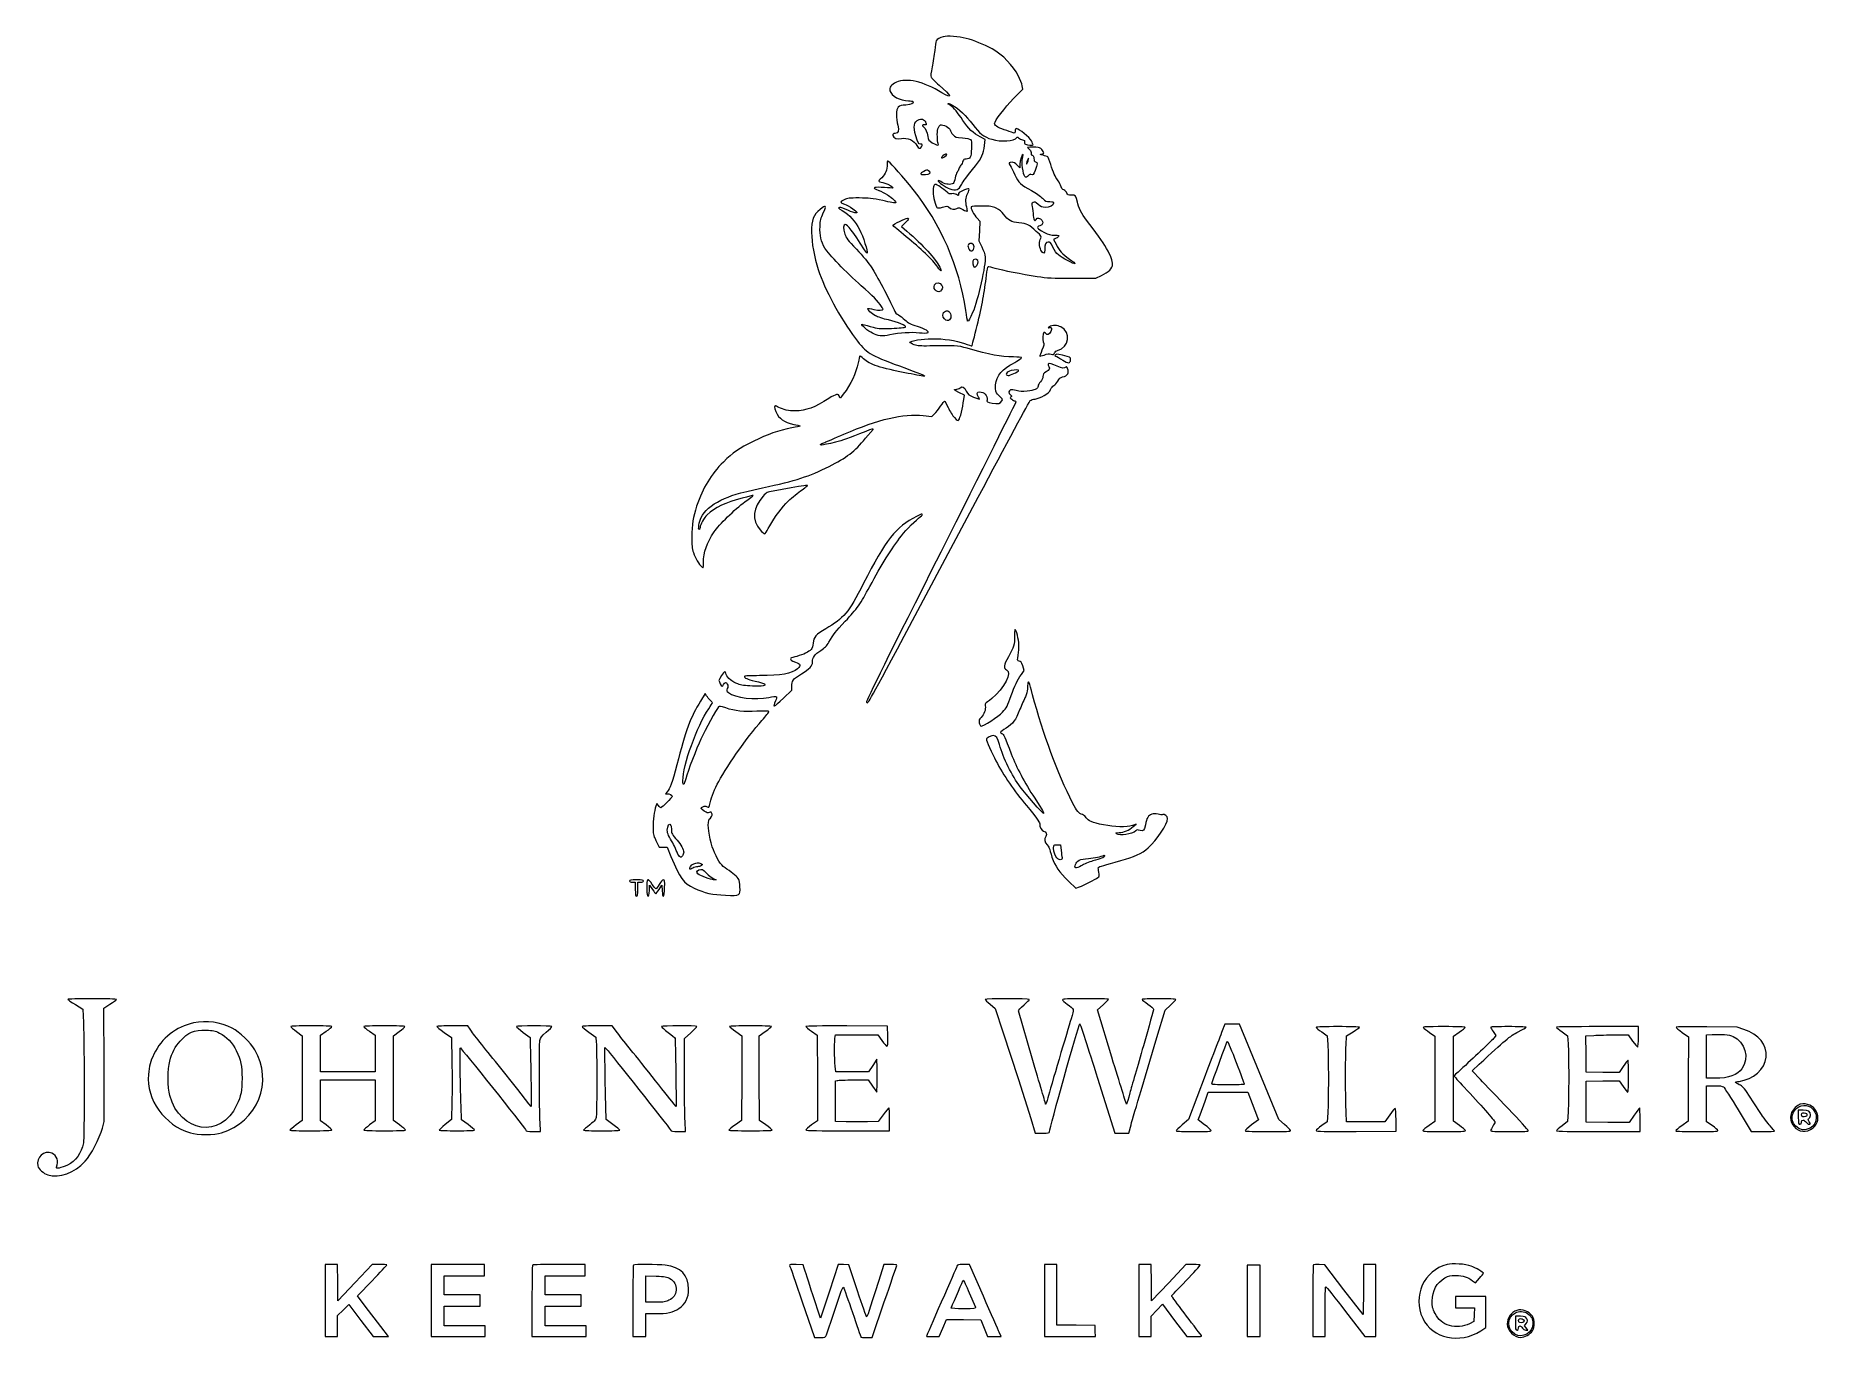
# Model space of a CAD drawing. Header units: millimetres. Extents: x -1 to 613, y -451 to 0.
import ezdxf

# ---------------------------------------------------------------- set-up
doc = ezdxf.new("R2010")
doc.units = ezdxf.units.MM
doc.layers.get('0').update_dxf_attribs({"color": 178, "lineweight": 15, "true_color": 0x000000})

msp = doc.modelspace()

# ---------------------------------------------------------------- linework, layer by layer
for p, q in [((339.03, -18.63), (338.86, -17.44)), ((335.9, -21.82), (339.03, -18.63)), ((326.14, -35.87), (324.41, -35.02)), ((325.91, -38.02), (326.14, -35.87)), ((341.46, -38.58), (340.7, -38.69)), ((340.7, -38.69), (341.4, -39.4)), ((338.1, -45.66), (337.14, -44.7)), ((338.1, -44.42), (338.1, -45.66)), ((298.53, -64.71), (297.38, -65.87)), ((297.38, -65.87), (299.18, -67.45)), ((323.34, -62.99), (324.33, -64.01)), ((324.13, -67.39), (323.93, -70.78)), ((324.33, -64.01), (324.13, -67.39)), ((323.93, -70.78), (324.95, -72.84)), ((350.32, -70.02), (349.67, -70.27)), ((349.67, -70.27), (350.52, -71.94)), ((356.16, -83.68), (364.21, -83.68)), ((364.21, -83.68), (366.13, -82.75)), ((318.97, -123.92), (317.02, -122.94)), ((318.77, -125.39), (318.97, -123.92)), ((304.83, -130.92), (307.74, -131.23)), ((307.74, -131.23), (308.69, -130.33)), ((284.96, -138.74), (287.53, -135.69)), ((259.36, -155.79), (253.15, -156.92)), ((298.22, -206.87), (323.71, -159.03)), ((338.58, -220.02), (339.57, -218.67)), ((339.57, -218.67), (339.03, -217.06)), ((229.79, -226.57), (228.15, -229.22)), ((230.29, -227.39), (229.79, -226.57)), ((256.77, -228.15), (259.64, -225.44)), ((259.64, -225.44), (259.59, -224.06)), ((216.69, -260.41), (216.1, -261.06)), ((216.1, -261.06), (216.72, -261.06)), ((213.13, -264.41), (212.82, -265.35)), ((213.7, -265.15), (213.13, -264.41)), ((378.04, -271.5), (376.77, -271.95)), ((377.05, -272.37), (378.04, -271.5)), ((212.85, -277.2), (213.9, -279.4)), ((213.9, -279.4), (215.28, -279.4)), ((215.28, -279.4), (216.66, -279.4)), ((216.66, -279.4), (218.02, -282.7)), ((351, -278.61), (352.07, -278.69)), ((352.07, -278.69), (352.27, -280.59)), ((204.75, -291.54), (205.74, -291.54)), ((205.74, -291.54), (205.74, -293.93)), ((206.59, -293.93), (206.59, -291.54)), ((206.59, -291.54), (207.57, -291.54)), ((210.59, -294.41), (210.68, -292.52)), ((210.68, -292.52), (211.67, -293.99)), ((213.92, -293.99), (214.91, -292.52)), ((214.91, -292.52), (215, -294.44)), ((232.55, -290.21), (233.54, -290.63)), ((233.54, -290.63), (232.69, -290.66)), ((354.87, -291.23), (357.27, -293.6)), ((357.27, -293.6), (358.62, -293.09)), ((13.07, -333.61), (15.66, -335.2)), ((15.66, -335.2), (15.83, -339.82)), ((22.83, -334.86), (24.98, -333.47)), ((22.92, -354.33), (22.83, -334.86)), ((327.8, -333.5), (329.61, -334.97)), ((329.61, -334.97), (332.18, -342.96)), ((342.34, -352.07), (337.65, -335.79)), ((364.8, -335.48), (366.69, -333.7)), ((369.71, -351.73), (364.8, -335.48)), ((385.23, -344.93), (388.03, -335.53)), ((388.03, -335.53), (389.86, -333.81)), ((89.18, -342.93), (91.16, -344.37)), ((97.37, -344.17), (99.34, -342.82)), ((114.3, -342.82), (116.28, -344.17)), ((122.48, -344.37), (124.46, -342.93)), ((139.93, -343.18), (142.44, -344.99)), ((148.08, -340.92), (142.78, -340.92)), ((148.87, -342.11), (148.08, -340.92)), ((167.16, -343.18), (169.53, -344.99)), ((189.77, -343.15), (192.11, -344.85)), ((197.75, -340.92), (192.56, -340.92)), ((199.62, -343.38), (197.75, -340.92)), ((222.65, -345.3), (224.79, -343.32)), ((240.31, -342.9), (242.43, -344.4)), ((248.36, -344.34), (250.47, -342.87)), ((266.42, -342.82), (268.37, -344.17)), ((292.52, -341.07), (278.5, -340.98)), ((292.61, -344.51), (292.52, -341.07)), ((332.18, -342.96), (337.54, -359.41)), ((408.63, -340.36), (408.12, -341.55)), ((411.14, -340.36), (408.63, -340.36)), ((413.65, -340.36), (411.14, -340.36)), ((420.43, -356.76), (413.65, -340.36)), ((441.93, -343.04), (443.85, -344.37)), ((450.51, -344.4), (452.71, -343.01)), ((479.07, -343.21), (480.91, -344.45)), ((487.26, -344.45), (489.23, -343.1)), ((500.97, -342.93), (501.85, -344.31)), ((524.62, -343.01), (526.54, -344.37)), ((550.9, -341.21), (536.79, -341.21)), ((550.9, -344.73), (550.9, -341.21)), ((566, -343.18), (568.11, -344.71)), ((584.91, -341.38), (574.41, -341.26)), ((587.19, -342.14), (584.91, -341.38)), ((91.16, -344.37), (91.16, -358.93)), ((97.37, -350.44), (97.37, -344.17)), ((116.28, -344.17), (116.28, -350.44)), ((122.48, -358.96), (122.48, -344.37)), ((142.44, -344.99), (142.61, -353.14)), ((169.53, -344.99), (169.7, -352.78)), ((192.11, -344.85), (192.31, -346.6)), ((195.3, -352.24), (195.3, -348.4)), ((195.3, -348.4), (195.98, -349.11)), ((222.65, -357.77), (222.65, -345.3)), ((242.43, -344.4), (242.37, -358.96)), ((248.41, -358.93), (248.36, -344.34)), ((268.37, -344.17), (268.39, -358.87)), ((274.49, -344.65), (274.66, -344.03)), ((274.66, -344.03), (281.94, -344.03)), ((281.94, -344.03), (289.19, -344.03)), ((289.19, -344.03), (290.58, -346)), ((379.79, -363.22), (385.23, -344.93)), ((443.85, -344.37), (444.05, -347.33)), ((450.31, -347.53), (450.51, -344.4)), ((480.91, -344.45), (480.91, -359.13)), ((487.26, -359.13), (487.26, -344.45)), ((501.85, -344.31), (501.23, -345.07)), ((526.54, -344.37), (526.74, -347.11)), ((532.84, -344.4), (535.57, -344.23)), ((532.89, -350.63), (532.84, -344.4)), ((542.88, -344.03), (547.43, -344.03)), ((547.43, -344.03), (548.92, -346.15)), ((568.11, -344.71), (568.06, -359.24)), ((574.32, -344.06), (576.24, -343.94)), ((574.32, -351.51), (574.32, -344.06)), ((23, -373.8), (22.92, -354.33)), ((97.37, -356.73), (97.37, -350.44)), ((116.28, -350.44), (116.28, -356.73)), ((165.27, -362.8), (158.5, -354.33)), ((274.69, -356.73), (274.52, -354.81)), ((287.44, -354.56), (286.03, -356.73)), ((288.85, -352.38), (287.44, -354.56)), ((288.94, -355.26), (288.85, -352.38)), ((288.94, -360.99), (288.94, -355.26)), ((493.75, -356.36), (496.15, -354.13)), ((532.98, -356.87), (532.89, -350.63)), ((545.7, -354.89), (544.32, -357.01)), ((574.32, -358.99), (574.32, -351.51)), ((91.16, -358.93), (91.13, -373.52)), ((106.82, -356.73), (97.37, -356.73)), ((97.37, -366.58), (97.37, -359.55)), ((97.37, -359.55), (106.82, -359.55)), ((116.28, -356.73), (106.82, -356.73)), ((106.82, -359.55), (116.28, -359.55)), ((116.28, -359.55), (116.28, -366.58)), ((122.48, -373.55), (122.48, -358.96)), ((219.68, -357.15), (219.82, -368.72)), ((242.37, -358.96), (242.29, -373.49)), ((248.5, -373.49), (248.41, -358.93)), ((268.39, -358.87), (268.39, -373.61)), ((274.6, -359.89), (275.25, -359.72)), ((274.6, -366.89), (274.6, -359.89)), ((280.36, -356.73), (274.69, -356.73)), ((286.03, -356.73), (280.36, -356.73)), ((280.87, -359.55), (285.89, -359.55)), ((285.89, -359.55), (287.36, -361.7)), ((287.36, -361.7), (288.85, -363.81)), ((288.85, -363.81), (288.94, -360.99)), ((337.54, -359.41), (341.8, -372.87)), ((364.8, -358.99), (370.7, -377.9)), ((401.86, -357.97), (396.1, -373.18)), ((427.23, -373.18), (420.43, -356.76)), ((480.91, -359.13), (480.91, -373.8)), ((487.26, -373.78), (487.26, -359.13)), ((496.57, -359.41), (493.75, -356.36)), ((538.65, -356.95), (532.98, -356.87)), ((532.98, -359.97), (538.65, -359.89)), ((532.98, -367.03), (532.98, -359.97)), ((544.32, -357.01), (538.65, -356.95)), ((538.65, -359.89), (544.29, -359.83)), ((544.29, -359.83), (545.65, -361.81)), ((568.06, -359.24), (567.97, -373.78)), ((577.23, -358.99), (574.32, -358.99)), ((574.32, -367.71), (574.32, -361.53)), ((574.32, -361.53), (576.95, -361.53)), ((97.37, -373.61), (97.37, -366.58)), ((116.28, -366.58), (116.28, -373.61)), ((142.61, -367.2), (142.44, -373.13)), ((169.11, -367.74), (165.27, -362.8)), ((169.87, -368.72), (169.11, -367.74)), ((169.9, -364.63), (169.87, -368.72)), ((195.66, -373.15), (195.5, -364.6)), ((219.82, -368.72), (219, -367.74)), ((274.6, -373.89), (274.6, -366.89)), ((400.05, -371.57), (401.77, -366.83)), ((401.77, -366.83), (402.87, -363.78)), ((402.87, -363.78), (409.67, -363.78)), ((409.67, -363.78), (416.48, -363.78)), ((416.48, -363.78), (417.97, -367.65)), ((417.97, -367.65), (419.83, -372.42)), ((532.98, -374.09), (532.98, -367.03)), ((574.32, -373.92), (574.32, -367.71)), ((592.78, -370.76), (588.91, -364.8)), ((22.35, -376.17), (23, -373.8)), ((91.13, -373.52), (89.04, -375.05)), ((99.34, -375.05), (97.37, -373.61)), ((116.28, -373.61), (114.3, -375.05)), ((124.6, -375.05), (122.48, -373.55)), ((142.44, -373.13), (140.35, -374.85)), ((145.97, -373.24), (145.8, -368.72)), ((148.19, -374.88), (145.97, -373.24)), ((173.14, -377.33), (172.95, -374.17)), ((198.04, -374.88), (195.66, -373.15)), ((223.04, -377.33), (222.84, -373.8)), ((242.29, -373.49), (240.17, -375.02)), ((250.61, -375.02), (248.5, -373.49)), ((268.39, -373.61), (266.42, -375.05)), ((278.27, -374), (274.6, -373.89)), ((285.64, -374), (278.27, -374)), ((289.33, -373.89), (285.64, -374)), ((291.06, -371.52), (289.33, -373.89)), ((293.23, -377.05), (293.23, -373.1)), ((341.8, -372.87), (343.3, -377.9)), ((396.1, -373.18), (393.93, -375.02)), ((399.4, -373.32), (400.05, -371.57)), ((401.63, -374.96), (399.4, -373.32)), ((420.2, -373.3), (417.8, -375.05)), ((419.83, -372.42), (420.2, -373.3)), ((429.15, -374.85), (427.23, -373.18)), ((443.85, -373.92), (441.93, -375.27)), ((444.05, -370.92), (443.85, -373.92)), ((450.51, -373.94), (450.34, -370.76)), ((457.09, -373.94), (450.51, -373.94)), ((463.66, -373.94), (457.09, -373.94)), ((465.33, -371.6), (463.66, -373.94)), ((467.5, -377.19), (467.5, -373.3)), ((480.91, -373.8), (478.87, -375.21)), ((489.29, -375.21), (487.26, -373.78)), ((526.54, -373.89), (524.62, -375.33)), ((526.74, -370.47), (526.54, -373.89)), ((540.34, -374.17), (532.98, -374.09)), ((547.68, -374.23), (540.34, -374.17)), ((549.46, -371.69), (547.68, -374.23)), ((551.46, -377.33), (551.46, -373.24)), ((567.97, -373.78), (565.8, -375.3)), ((576.3, -375.27), (574.32, -373.92)), ((585.24, -369.85), (589.68, -377.33)), ((607.6, -369.99), (605.93, -369.99)), ((605.93, -369.99), (605.93, -372.39)), ((170.74, -377.33), (173.14, -377.33)), ((220.64, -377.33), (223.04, -377.33)), ((278.84, -377.05), (293.23, -377.05)), ((343.3, -377.9), (345.78, -377.9)), ((370.7, -377.9), (373.13, -377.9)), ((373.13, -377.9), (375.55, -377.9)), ((375.55, -377.9), (376.32, -374.99)), ((453.76, -377.27), (467.5, -377.19)), ((537.07, -377.33), (551.46, -377.33)), ((589.68, -377.33), (593.71, -377.33)), ((101.18, -423.05), (99.06, -423.05)), ((99.06, -423.05), (99.06, -435.47)), ((103.29, -423.05), (101.18, -423.05)), ((103.35, -429.29), (103.29, -423.05)), ((115.2, -423.05), (109.33, -429.29)), ((117.71, -423.05), (115.2, -423.05)), ((144.64, -423.05), (135.47, -423.05)), ((135.47, -423.05), (135.47, -435.47)), ((153.81, -423.05), (144.64, -423.05)), ((153.81, -425.03), (153.81, -423.05)), ((188.52, -423.05), (179.55, -423.05)), ((188.52, -425.03), (188.52, -423.05)), ((263.45, -423.19), (261.08, -423.11)), ((263.82, -424.32), (263.45, -423.19)), ((275.59, -423.02), (272.51, -432.28)), ((277.4, -423.11), (275.59, -423.02)), ((279.23, -423.19), (277.4, -423.11)), ((282.19, -432.14), (279.23, -423.19)), ((291.31, -423.05), (289.42, -428.89)), ((293.57, -423.05), (291.31, -423.05)), ((320.75, -423.05), (318.69, -423.05)), ((325.52, -433.97), (320.75, -423.05)), ((348.69, -423.05), (346.57, -423.05)), ((346.57, -423.05), (346.57, -435.47)), ((350.8, -423.05), (348.69, -423.05)), ((350.8, -433.49), (350.8, -423.05)), ((381.14, -423.05), (379.02, -423.05)), ((379.02, -423.05), (379.02, -435.47)), ((383.26, -423.05), (381.14, -423.05)), ((383.31, -429.32), (383.26, -423.05)), ((395.22, -423.05), (389.3, -429.32)), ((397.74, -423.05), (395.22, -423.05)), ((418.54, -423.33), (416.28, -423.33)), ((416.28, -423.33), (416.28, -435.61)), ((420.79, -423.33), (418.54, -423.33)), ((420.79, -435.61), (420.79, -423.33)), ((442.95, -423.19), (441.11, -423.11)), ((449.58, -431.74), (442.95, -423.19)), ((456.35, -423.05), (456.3, -431.66)), ((458.47, -423.05), (456.35, -423.05)), ((460.59, -423.05), (458.47, -423.05)), ((460.59, -435.47), (460.59, -423.05)), ((103.43, -435.53), (103.35, -429.29)), ((109.33, -429.29), (103.43, -435.53)), ((110.12, -433.89), (115.17, -428.64)), ((139.98, -430.25), (139.98, -427)), ((139.98, -427), (146.9, -427)), ((146.9, -427), (153.81, -427)), ((153.81, -427), (153.81, -425.03)), ((174.7, -430.25), (174.7, -427)), ((174.7, -427), (181.61, -427)), ((181.61, -427), (188.52, -427)), ((188.52, -427), (188.52, -425.03)), ((209.41, -431.49), (209.41, -426.92)), ((209.41, -426.92), (212.91, -427.06)), ((383.4, -435.55), (383.31, -429.32)), ((389.3, -429.32), (383.4, -435.55)), ((493.86, -428.64), (494.85, -429.37)), ((494.85, -429.37), (496.2, -427.82)), ((99.06, -435.47), (99.06, -447.89)), ((112.78, -437.36), (110.12, -433.89)), ((135.47, -435.47), (135.47, -447.89)), ((139.98, -433.49), (139.98, -430.25)), ((146.19, -433.49), (139.98, -433.49)), ((152.4, -433.49), (146.19, -433.49)), ((152.4, -435.47), (152.4, -433.49)), ((152.4, -437.44), (152.4, -435.47)), ((170.18, -435.67), (170.18, -447.89)), ((174.7, -433.49), (174.7, -430.25)), ((180.9, -433.49), (174.7, -433.49)), ((187.11, -433.49), (180.9, -433.49)), ((187.11, -435.47), (187.11, -433.49)), ((187.11, -437.44), (187.11, -435.47)), ((204.89, -435.67), (204.89, -447.89)), ((209.41, -436.03), (209.41, -431.49)), ((269.41, -441.54), (266.81, -433.49)), ((272.51, -432.28), (269.41, -441.54)), ((273.95, -440.13), (276.63, -432.25)), ((320.66, -432.87), (322.75, -437.78)), ((346.57, -435.47), (346.57, -447.89)), ((350.8, -443.94), (350.8, -433.49)), ((379.02, -435.47), (379.02, -447.89)), ((416.28, -435.61), (416.28, -447.89)), ((420.79, -447.89), (420.79, -435.61)), ((438.86, -435.67), (438.86, -447.89)), ((456.21, -440.27), (449.58, -431.74)), ((456.3, -431.66), (456.21, -440.27)), ((460.59, -447.89), (460.59, -435.47)), ((493.18, -434.06), (487.96, -434.06)), ((487.96, -434.06), (487.96, -436.03)), ((498.4, -434.06), (493.18, -434.06)), ((498.4, -439.42), (498.4, -434.06)), ((103.29, -440.66), (105.21, -438.77)), ((103.29, -444.27), (103.29, -440.66)), ((105.21, -438.77), (107.16, -436.85)), ((107.16, -436.85), (111.34, -442.38)), ((118.14, -444.36), (112.78, -437.36)), ((139.98, -440.83), (139.98, -437.44)), ((139.98, -437.44), (146.19, -437.44)), ((139.98, -444.22), (139.98, -440.83)), ((146.19, -437.44), (152.4, -437.44)), ((174.7, -440.83), (174.7, -437.44)), ((174.7, -437.44), (180.9, -437.44)), ((174.7, -444.22), (174.7, -440.83)), ((180.9, -437.44), (187.11, -437.44)), ((212.74, -436.03), (209.41, -436.03)), ((209.41, -443.94), (209.41, -439.98)), ((209.41, -439.98), (212.74, -439.98)), ((263.2, -435.95), (267.41, -448.17)), ((271.5, -447.24), (273.95, -440.13)), ((287.19, -448.17), (291.39, -435.95)), ((383.26, -440.89), (385.18, -438.83)), ((383.26, -444.39), (383.26, -440.89)), ((385.18, -438.83), (387.1, -436.77)), ((387.1, -436.77), (391.33, -442.33)), ((443.09, -447.89), (443.09, -439.28)), ((450.14, -439.28), (456.78, -447.89)), ((487.96, -436.03), (487.96, -438.01)), ((487.96, -438.01), (491.21, -438.01)), ((491.21, -438.01), (494.48, -438.01)), ((494.4, -440.32), (494.31, -442.67)), ((494.48, -438.01), (494.4, -440.32)), ((498.4, -444.78), (498.4, -439.42)), ((510.31, -440.89), (508.56, -440.8)), ((508.56, -440.8), (508.56, -443.23)), ((99.06, -447.89), (101.18, -447.89)), ((101.18, -447.89), (103.29, -447.89)), ((103.29, -447.89), (103.29, -444.27)), ((111.34, -442.38), (115.51, -447.89)), ((115.51, -447.89), (118.17, -447.89)), ((120.82, -447.89), (118.14, -444.36)), ((118.17, -447.89), (120.82, -447.89)), ((135.47, -447.89), (144.78, -447.89)), ((147.04, -444.22), (139.98, -444.22)), ((144.78, -447.89), (154.09, -447.89)), ((154.09, -444.22), (147.04, -444.22)), ((154.09, -446.05), (154.09, -444.22)), ((154.09, -447.89), (154.09, -446.05)), ((170.18, -447.89), (179.49, -447.89)), ((181.75, -444.22), (174.7, -444.22)), ((179.49, -447.89), (188.81, -447.89)), ((188.81, -444.22), (181.75, -444.22)), ((188.81, -446.05), (188.81, -444.22)), ((188.81, -447.89), (188.81, -446.05)), ((204.89, -447.89), (207.15, -447.89)), ((207.15, -447.89), (209.41, -447.89)), ((209.41, -447.89), (209.41, -443.94)), ((308.13, -447.89), (310.3, -447.89)), ((310.3, -447.89), (311.55, -444.92)), ((311.55, -444.92), (312.79, -441.96)), ((312.79, -441.96), (318.69, -442.02)), ((318.69, -442.02), (324.61, -442.1)), ((324.61, -442.1), (325.77, -444.98)), ((325.77, -444.98), (326.95, -447.89)), ((326.95, -447.89), (329.27, -447.89)), ((329.27, -447.89), (331.61, -447.89)), ((331.61, -447.89), (330.96, -446.39)), ((346.57, -447.89), (355.32, -447.89)), ((357.38, -443.99), (350.8, -443.94)), ((355.32, -447.89), (364.09, -447.89)), ((363.93, -444.08), (357.38, -443.99)), ((364.01, -446), (363.93, -444.08)), ((364.09, -447.89), (364.01, -446)), ((379.02, -447.89), (381.14, -447.89)), ((381.14, -447.89), (383.26, -447.89)), ((383.26, -447.89), (383.26, -444.39)), ((391.33, -442.33), (395.53, -447.89)), ((395.53, -447.89), (398.19, -447.89)), ((416.28, -447.89), (418.54, -447.89)), ((418.54, -447.89), (420.79, -447.89)), ((438.86, -447.89), (440.97, -447.89)), ((440.97, -447.89), (443.09, -447.89)), ((456.78, -447.89), (458.7, -447.89)), ((458.7, -447.89), (460.59, -447.89)), ((494.31, -442.67), (492.76, -443.46)), ((496.71, -445.88), (498.4, -444.78)), ((511.7, -444.16), (512.32, -443.34)), ((512.26, -444.9), (511.7, -444.16)), ((512.15, -445.63), (512.83, -445.63)), ((512.83, -445.63), (512.26, -444.9)), ((267.41, -448.17), (269.3, -448.17)), ((285.27, -448.17), (287.19, -448.17))]:
    msp.add_line(p, q)
for centre, radius, start, end in [((320.65, -47.16), 3.76, 139.79166, 162.09913), ((278.66, -79.28), 27.99, 59.99327, 67.28298), ((321.67, -54.38), 13.49, 170.86131, 179.05378)]:
    msp.add_arc(centre, radius, start, end)
for points in [[(308.75, -5.28), (308.61, -6.8), (308.19, -9.34), (307.88, -10.95)], [(309.32, -1.98), (309.17, -2.26), (308.92, -3.75), (308.75, -5.28)], [(311.71, -0.54), (310.47, -0.85), (309.65, -1.35), (309.32, -1.98)], [(319.53, -1.1), (317.1, -0.48), (313.01, -0.17), (311.71, -0.54)], [(328.51, -4.74), (325.57, -3.13), (322.41, -1.83), (319.53, -1.1)], [(337.51, -13.86), (335.9, -10.58), (332.06, -6.69), (328.51, -4.74)], [(307.88, -10.95), (307.45, -12.87), (307.34, -14.03), (307.51, -14.42)], [(295.57, -16.2), (293.85, -17.02), (293.09, -18.01), (293.37, -19.11)], [(311.21, -19.81), (304.94, -15.97), (299.01, -14.59), (295.57, -16.2)], [(307.51, -14.42), (307.65, -14.73), (308.89, -15.97), (310.28, -17.16)], [(310.28, -17.16), (314.62, -20.91), (315.04, -22.15), (311.21, -19.81)], [(338.86, -17.44), (338.78, -16.79), (338.16, -15.18), (337.51, -13.86)], [(293.37, -19.11), (293.82, -20.91), (296.87, -22.58), (299.75, -22.58)], [(298.87, -24.05), (296.14, -24.19), (295.63, -24.72), (295.63, -27.32)], [(301.27, -22.86), (301.67, -23.51), (300.79, -23.93), (298.87, -24.05)], [(299.75, -22.58), (300.48, -22.58), (301.19, -22.72), (301.27, -22.86)], [(314.17, -24.21), (312.7, -23.31), (313.35, -23.28), (314.99, -24.19)], [(318.46, -29.32), (316.74, -26.61), (315.33, -24.95), (314.17, -24.21)], [(314.99, -24.19), (317.08, -25.32), (319.5, -27.63), (321.85, -30.76)], [(329.35, -30.45), (329.35, -29.55), (332.91, -24.86), (335.9, -21.82)], [(295.63, -27.32), (295.63, -28.36), (295.83, -30), (296.05, -30.99)], [(302.26, -34.6), (301.24, -31.44), (301.58, -29.83), (303.39, -29.07)], [(303.39, -29.07), (304.09, -28.79), (304.35, -28.79), (304.94, -29.18)], [(305.25, -30.85), (304.43, -30.68), (304.29, -31.07), (304.97, -31.64)], [(304.94, -29.18), (305.34, -29.44), (305.65, -29.75), (305.65, -29.89)], [(305.82, -30.56), (305.93, -30.88), (305.79, -30.93), (305.25, -30.85)], [(305.65, -29.89), (305.65, -30.03), (305.73, -30.34), (305.82, -30.56)], [(310.75, -30.9), (311.57, -30.62), (313.94, -31.86), (314.06, -32.62)], [(324.41, -35.02), (322.21, -33.92), (320.15, -31.98), (318.46, -29.32)], [(333.53, -32.85), (331.13, -32.17), (329.35, -31.16), (329.35, -30.45)], [(295.09, -33.81), (294.5, -33.89), (294.33, -34.04), (294.41, -34.52)], [(294.41, -34.52), (294.56, -35.48), (295.85, -35.96), (297.29, -35.59)], [(296.05, -30.99), (296.5, -33.02), (296.31, -33.67), (295.09, -33.81)], [(297.29, -35.59), (299.3, -35.11), (301.81, -36.24), (302.66, -38.02)], [(303.93, -37.48), (303.19, -37.37), (303.05, -37.14), (302.26, -34.6)], [(304.97, -31.64), (305.65, -32.2), (306.13, -33.33), (306.35, -34.83)], [(306.35, -34.83), (306.55, -36.04), (306.69, -36.27), (307.85, -37)], [(309.99, -37.31), (309.63, -36.49), (309.54, -33.44), (309.85, -32.23)], [(309.85, -32.23), (310.08, -31.5), (310.39, -31.02), (310.75, -30.9)], [(314.06, -32.62), (314.11, -32.96), (314.54, -33.67), (315.04, -34.21)], [(315.04, -34.21), (315.89, -35.14), (316.06, -35.19), (318.32, -35.36)], [(318.32, -35.36), (319.62, -35.48), (320.86, -35.7), (321.08, -35.9)], [(321.08, -35.9), (321.42, -36.18), (321.48, -36.8), (321.39, -38.97)], [(321.85, -30.76), (324.1, -33.81), (325.66, -35), (328.42, -35.84)], [(328.42, -35.84), (331.55, -36.8), (336.24, -36.46), (337, -35.22)], [(336.07, -33.7), (335.9, -33.58), (334.74, -33.22), (333.53, -32.85)], [(336.41, -33.05), (336.41, -33.64), (336.3, -33.84), (336.07, -33.7)], [(336.89, -32.17), (336.55, -32.17), (336.41, -32.43), (336.41, -33.05)], [(342.05, -36.41), (341.43, -35.22), (337.74, -32.17), (336.89, -32.17)], [(337, -35.22), (337.14, -35.02), (337.45, -35.11), (337.96, -35.53)], [(337.96, -35.53), (338.38, -35.84), (338.98, -36.12), (339.29, -36.12)], [(339.29, -36.12), (339.71, -36.12), (339.8, -36.27), (339.65, -36.66)], [(339.65, -36.66), (339.54, -37.06), (339.65, -37.31), (340.05, -37.51)], [(342.62, -37.68), (342.62, -37.59), (342.36, -37), (342.05, -36.41)], [(302.66, -38.02), (303.16, -39.06), (303.78, -39.2), (304.24, -38.41)], [(304.24, -38.41), (304.63, -37.65), (304.6, -37.59), (303.93, -37.48)], [(307.85, -37), (309.34, -37.96), (310.36, -38.1), (309.99, -37.31)], [(311.55, -41.51), (311.23, -41.83), (311.01, -42.16), (311.09, -42.22)], [(311.09, -42.22), (311.26, -42.39), (312.98, -41.4), (312.98, -41.12)], [(312.98, -41.12), (312.98, -40.7), (312.11, -40.95), (311.55, -41.51)], [(319.62, -42.62), (318.85, -42.62), (318.66, -42.73), (318.49, -43.38)], [(321.39, -38.97), (321.28, -42.05), (321, -42.62), (319.62, -42.62)], [(322.83, -44.93), (324.84, -42.45), (325.63, -40.67), (325.91, -38.02)], [(339.15, -41.01), (338.86, -40.75), (338.1, -43.29), (338.1, -44.42)], [(338.95, -45.66), (338.75, -44.34), (338.75, -43.38), (338.95, -42.45)], [(338.95, -42.45), (339.12, -41.71), (339.2, -41.09), (339.15, -41.01)], [(340.05, -37.51), (340.61, -37.82), (342.62, -37.93), (342.62, -37.68)], [(340.5, -44.25), (340.73, -44.03), (341.21, -42.33), (341.04, -42.33)], [(341.04, -42.33), (340.98, -42.33), (340.78, -42.67), (340.64, -43.07)], [(341.4, -39.4), (341.86, -39.85), (342.05, -40.3), (341.97, -40.64)], [(343.61, -38.55), (342.84, -38.5), (341.86, -38.5), (341.46, -38.58)], [(341.97, -40.64), (341.88, -41.01), (342, -41.23), (342.36, -41.35)], [(342.36, -41.35), (342.76, -41.49), (342.9, -41.8), (342.9, -42.47)], [(342.9, -42.47), (342.9, -43.18), (343.04, -43.43), (343.49, -43.55)], [(345.67, -39.37), (345.16, -38.81), (344.71, -38.64), (343.61, -38.55)], [(346.03, -41.35), (345.02, -41.06), (344.9, -40.98), (345.52, -40.95)], [(345.52, -40.95), (346.46, -40.92), (346.51, -40.36), (345.67, -39.37)], [(347.64, -41.85), (347.47, -41.77), (346.77, -41.54), (346.03, -41.35)], [(348.69, -44.51), (348.26, -43.15), (347.78, -41.97), (347.64, -41.85)], [(290.52, -49.05), (289.73, -49.78), (289.39, -50.29), (289.62, -50.35)], [(292.38, -44.37), (292.38, -46.43), (291.85, -47.75), (290.52, -49.05)], [(292.97, -43.55), (292.41, -43.15), (292.38, -43.18), (292.38, -44.37)], [(301.3, -53.06), (298.17, -49.13), (293.71, -44.08), (292.97, -43.55)], [(305.03, -46.91), (304.43, -47.24), (303.95, -47.64), (303.95, -47.75)], [(303.95, -47.75), (303.95, -48.03), (305.22, -48.03), (306.47, -47.81)], [(306.61, -46.68), (306.15, -46.37), (305.9, -46.4), (305.03, -46.91)], [(306.47, -47.81), (307.42, -47.61), (307.48, -47.24), (306.61, -46.68)], [(316.46, -47.16), (316.26, -47.41), (315.95, -48.29), (315.83, -49.11)], [(317.08, -46), (316.96, -46.4), (316.68, -46.91), (316.46, -47.16)], [(318.49, -43.38), (318.4, -43.83), (318.06, -44.42), (317.78, -44.73)], [(318.04, -51.31), (318.49, -50.4), (319.76, -48.71), (322.83, -44.93)], [(335.36, -43.74), (334.21, -43.74), (334.07, -43.97), (334.72, -44.87)], [(334.72, -44.87), (335.03, -45.32), (335.79, -46.74), (336.38, -48.03)], [(337.14, -44.7), (336.49, -44.05), (335.93, -43.74), (335.36, -43.74)], [(336.38, -48.03), (337.65, -50.8), (338.33, -51.45), (342.08, -53.48)], [(341.07, -48.26), (339.96, -49.47), (339.49, -48.85), (338.95, -45.66)], [(340.64, -43.07), (340.33, -43.83), (340.28, -44.51), (340.5, -44.25)], [(341.88, -47.95), (341.69, -47.78), (341.4, -47.89), (341.07, -48.26)], [(343.32, -46.57), (342.82, -47.95), (342.39, -48.37), (341.88, -47.95)], [(343.49, -43.55), (344.17, -43.74), (344.14, -44.37), (343.32, -46.57)], [(351.06, -49.81), (350.29, -48.91), (349.5, -47.16), (348.69, -44.51)], [(288.15, -52.44), (287.64, -52.63), (287.87, -52.78), (289.48, -53.45)], [(291.48, -52.47), (289.96, -52.32), (288.46, -52.32), (288.15, -52.44)], [(289.62, -50.35), (289.81, -50.43), (290.69, -50.69), (291.56, -50.91)], [(294.36, -52.58), (294.27, -52.63), (292.97, -52.58), (291.48, -52.47)], [(291.56, -50.91), (293.06, -51.34), (294.67, -52.3), (294.36, -52.58)], [(292.66, -55.03), (294.1, -55.96), (295.68, -57.49), (295.43, -57.71)], [(319.48, -94.77), (317.25, -79.59), (310.84, -64.88), (301.3, -53.06)], [(308.19, -54.16), (308.19, -55.37), (309.12, -58.9), (309.54, -59.32)], [(309.03, -51.36), (308.69, -51.36), (308.47, -51.65), (308.36, -52.24)], [(313.01, -54.07), (311.57, -52.78), (309.54, -51.36), (309.03, -51.36)], [(309.96, -50.07), (309.65, -50.38), (312.59, -52.47), (313.92, -52.89)], [(311.32, -50.66), (310.64, -50.26), (310.02, -49.98), (309.96, -50.07)], [(315.07, -51), (314.28, -51.56), (312.67, -51.42), (311.32, -50.66)], [(314.62, -54.58), (313.92, -54.72), (313.58, -54.61), (313.01, -54.07)], [(313.92, -52.89), (316.2, -53.59), (317.02, -53.28), (318.04, -51.31)], [(316.23, -54.86), (315.75, -54.55), (315.24, -54.47), (314.62, -54.58)], [(315.83, -49.11), (315.69, -50.04), (315.38, -50.77), (315.07, -51)], [(316.94, -54.75), (316.94, -55.32), (316.91, -55.32), (316.23, -54.86)], [(318.15, -53.65), (317.27, -54.02), (316.94, -54.33), (316.94, -54.75)], [(320.04, -54.61), (321.06, -52.61), (320.83, -52.47), (318.15, -53.65)], [(319.79, -59.15), (319.33, -57.29), (319.39, -55.85), (320.04, -54.61)], [(342.08, -53.48), (343.55, -54.27), (345.21, -55.43), (345.84, -56.08)], [(352.04, -51.67), (351.76, -50.97), (351.34, -50.12), (351.06, -49.81)], [(353.2, -53.28), (352.75, -53.09), (352.33, -52.49), (352.04, -51.67)], [(354.25, -54.33), (354.05, -53.93), (353.6, -53.48), (353.2, -53.28)], [(355.74, -55.03), (354.75, -55.03), (354.5, -54.92), (354.25, -54.33)], [(357.86, -57.43), (357.52, -55.37), (357.21, -55.03), (355.74, -55.03)], [(269.35, -59.97), (266.98, -61.92), (266.39, -63.5), (266.39, -67.9)], [(269.3, -65.9), (269.38, -63.67), (269.52, -63.05), (270.43, -61.16)], [(270.43, -61.16), (271.64, -58.65), (271.36, -58.34), (269.35, -59.97)], [(275.99, -59.32), (275.39, -59.41), (275.53, -59.55), (276.97, -60.37)], [(278.86, -60.25), (277.62, -59.66), (276.35, -59.27), (275.99, -59.32)], [(277.59, -56.67), (276.07, -57.35), (276.1, -57.6), (277.76, -58.14)], [(276.97, -60.37), (279.37, -61.78), (281.43, -64.04), (282.93, -66.91)], [(282.79, -56.02), (279.4, -56.02), (278.81, -56.11), (277.59, -56.67)], [(277.76, -58.14), (278.36, -58.31), (279.63, -59.04), (280.59, -59.77)], [(281.71, -61.19), (281.35, -61.24), (280.08, -60.82), (278.86, -60.25)], [(280.59, -59.77), (282.14, -60.93), (282.28, -61.1), (281.71, -61.19)], [(290.94, -56.95), (287.27, -56.19), (286, -56.05), (282.79, -56.02)], [(295.43, -57.71), (295.35, -57.83), (293.31, -57.46), (290.94, -56.95)], [(309.54, -59.32), (309.77, -59.55), (310.33, -59.49), (311.46, -59.18)], [(311.46, -59.18), (312.87, -58.79), (313.15, -58.76), (313.52, -59.13)], [(313.52, -59.13), (314.42, -59.92), (315.5, -60.14), (316.37, -59.69)], [(316.37, -59.69), (317.1, -59.29), (317.25, -59.32), (318.49, -60)], [(318.49, -60), (319.19, -60.42), (319.87, -60.68), (319.96, -60.59)], [(319.96, -60.59), (320.04, -60.48), (319.96, -59.86), (319.79, -59.15)], [(321.31, -59.04), (320.97, -59.35), (322.3, -61.92), (323.34, -62.99)], [(324.92, -58.84), (323.03, -58.84), (321.42, -58.93), (321.31, -59.04)], [(329.95, -59.58), (328.51, -58.9), (328.06, -58.84), (324.92, -58.84)], [(332.46, -61.61), (331.81, -60.71), (331.05, -60.11), (329.95, -59.58)], [(342.62, -57.57), (342.14, -57.83), (342.05, -58.05), (342.19, -58.5)], [(342.19, -58.5), (342.31, -58.84), (342.48, -60.14), (342.59, -61.36)], [(342.59, -61.36), (342.76, -63.53), (343.24, -64.43), (343.63, -63.39)], [(344.34, -58.25), (343.35, -57.38), (343.13, -57.29), (342.62, -57.57)], [(346.74, -59.27), (345.64, -59.27), (345.27, -59.1), (344.34, -58.25)], [(345.84, -56.08), (346.88, -57.18), (347.11, -57.29), (348.32, -57.29)], [(349.67, -57.86), (349.67, -58.62), (348.29, -59.27), (346.74, -59.27)], [(348.32, -57.29), (349.48, -57.29), (349.67, -57.38), (349.67, -57.86)], [(361.02, -63.7), (359.41, -61.61), (358.14, -59.1), (357.86, -57.43)], [(270.99, -73.29), (269.64, -71.06), (269.16, -68.95), (269.3, -65.9)], [(277.96, -65.19), (277.28, -65.19), (277.23, -66.44), (277.85, -68.52)], [(284.59, -73.89), (280.44, -67.31), (278.84, -65.19), (277.96, -65.19)], [(282.93, -66.91), (284.08, -69.17), (285.83, -74.65), (285.5, -74.99)], [(294.36, -65.42), (294.36, -65.14), (298.79, -62.94), (299.35, -62.94)], [(298.96, -69.37), (296.42, -67.34), (294.36, -65.56), (294.36, -65.42)], [(299.72, -63.25), (299.72, -63.42), (299.18, -64.06), (298.53, -64.71)], [(299.18, -67.45), (304.66, -72.16), (309.12, -77.07), (310.47, -79.81)], [(299.35, -62.94), (299.55, -62.94), (299.72, -63.08), (299.72, -63.25)], [(337.76, -64.63), (335.2, -64.4), (333.95, -63.7), (332.46, -61.61)], [(343.72, -67.51), (341.26, -65.25), (340.47, -64.85), (337.76, -64.63)], [(344.93, -65.59), (343.52, -65.98), (343.92, -66.6), (346.29, -67.79)], [(343.63, -63.39), (343.89, -62.68), (345.07, -62.85), (345.61, -63.64)], [(345.24, -69.91), (345.64, -69.31), (345.55, -69.2), (343.72, -67.51)], [(345.61, -63.64), (346.23, -64.6), (346, -65.28), (344.93, -65.59)], [(369.99, -78.99), (369.99, -76.26), (367.43, -71.88), (361.02, -63.7)], [(266.39, -67.9), (266.39, -71.4), (267.29, -76.45), (268.68, -80.69)], [(283.49, -86.22), (278.21, -81.56), (272.26, -75.38), (270.99, -73.29)], [(277.85, -68.52), (278.24, -69.79), (278.81, -70.53), (281.83, -73.69)], [(309.8, -79.81), (308.13, -77.41), (303.81, -73.26), (298.96, -69.37)], [(320.35, -72.05), (320.12, -72.33), (320.15, -72.67), (320.38, -73.32)], [(322.3, -72.79), (322.3, -71.74), (321.03, -71.26), (320.35, -72.05)], [(320.38, -73.32), (320.91, -74.73), (322.3, -74.37), (322.3, -72.79)], [(324.95, -72.84), (325.52, -74), (326.05, -75.55), (326.14, -76.34)], [(345.33, -73.97), (344.68, -72.87), (344.65, -70.81), (345.24, -69.91)], [(346.29, -67.79), (347.98, -68.64), (348.71, -68.83), (350.07, -68.86)], [(347.78, -71.18), (346.91, -71.26), (346.65, -71.91), (346.6, -73.89)], [(349.39, -72.93), (348.6, -71.26), (348.46, -71.09), (347.78, -71.18)], [(351.31, -75.64), (350.69, -75.13), (349.93, -74.03), (349.39, -72.93)], [(350.07, -68.86), (351.54, -68.86), (351.68, -68.92), (351.34, -69.31)], [(351.34, -69.31), (351.14, -69.57), (350.66, -69.88), (350.32, -70.02)], [(350.52, -71.94), (351.62, -74.17), (352.58, -75.21), (355.18, -77.05)], [(281.83, -73.69), (284.03, -75.97), (286.03, -78.4), (287.13, -80.09)], [(285.5, -74.99), (285.44, -75.07), (285.02, -74.56), (284.59, -73.89)], [(322.07, -77.27), (321.68, -77.55), (321.9, -79.87), (322.33, -79.87)], [(326.14, -76.34), (326.42, -78.82), (323.62, -91.24), (321.82, -95.48)], [(323.71, -78.06), (323.71, -77.19), (322.86, -76.79), (322.07, -77.27)], [(322.33, -79.87), (322.83, -79.87), (323.71, -78.71), (323.71, -78.06)], [(326.56, -82.61), (326.76, -80.94), (327.01, -79.59), (327.15, -79.59)], [(327.15, -79.59), (327.29, -79.59), (328.31, -79.84), (329.44, -80.15)], [(346.6, -73.89), (346.57, -75.33), (346.15, -75.35), (345.33, -73.97)], [(357.04, -78.68), (356.62, -78.82), (352.52, -76.65), (351.31, -75.64)], [(355.18, -77.05), (356.33, -77.89), (357.18, -78.63), (357.04, -78.68)], [(366.13, -82.75), (368.55, -81.53), (369.99, -80.15), (369.99, -78.99)], [(268.68, -80.69), (270.91, -87.52), (276.15, -97.23), (281.52, -104.39)], [(287.13, -80.09), (288.69, -82.47), (293.03, -90.71), (294.78, -94.57)], [(308.69, -85.94), (309.17, -84.89), (310.7, -85.01), (311.23, -86.16)], [(310.47, -79.81), (311.32, -81.53), (311.01, -81.53), (309.8, -79.81)], [(323.37, -99.91), (325.06, -93.05), (325.91, -88.48), (326.56, -82.61)], [(329.44, -80.15), (332.03, -80.88), (338.78, -82.21), (344.03, -83.03)], [(344.03, -83.03), (347.56, -83.57), (349.25, -83.65), (356.16, -83.68)], [(290.46, -93.39), (289.22, -91.52), (287.44, -89.72), (283.49, -86.22)], [(311.15, -87.66), (310.13, -89.21), (307.93, -87.66), (308.69, -85.94)], [(311.23, -86.16), (311.57, -86.84), (311.55, -87.07), (311.15, -87.66)], [(288.35, -96.58), (287.05, -95.87), (285.44, -94.35), (285.72, -94.06)], [(285.72, -94.06), (285.78, -93.98), (286.71, -94.12), (287.78, -94.38)], [(287.78, -94.38), (289.56, -94.77), (290.97, -94.74), (290.97, -94.29)], [(292.86, -98.02), (291.11, -97.62), (289.08, -96.97), (288.35, -96.58)], [(290.97, -94.29), (290.97, -94.21), (290.75, -93.78), (290.46, -93.39)], [(298.7, -100.47), (299.13, -100.05), (296.11, -98.78), (292.86, -98.02)], [(294.78, -94.57), (295.15, -95.39), (295.66, -95.98), (296.28, -96.27)], [(296.28, -96.27), (296.78, -96.52), (297.8, -97.31), (298.53, -97.99)], [(298.53, -97.99), (299.66, -99.06), (300.37, -99.4), (302.77, -100.16)], [(311.57, -96.41), (311.57, -94.94), (313.15, -94.32), (313.94, -95.45)], [(313.1, -98.21), (312.48, -98.21), (311.57, -97.14), (311.57, -96.41)], [(313.94, -95.45), (314.76, -96.58), (314.25, -98.21), (313.1, -98.21)], [(320.1, -98.38), (320.04, -98.3), (319.76, -96.69), (319.48, -94.77)], [(321.82, -95.48), (320.94, -97.48), (320.32, -98.58), (320.1, -98.38)], [(287.3, -102.59), (285.89, -101.85), (283.41, -99.77), (283.63, -99.51)], [(283.63, -99.51), (283.72, -99.43), (285.07, -99.74), (286.6, -100.22)], [(286.6, -100.22), (289.39, -101.06), (289.45, -101.09), (293.93, -100.89)], [(293.31, -103.15), (290.75, -103.69), (289.16, -103.55), (287.3, -102.59)], [(303.5, -102.5), (300.68, -102.19), (296.73, -102.45), (293.31, -103.15)], [(293.93, -100.89), (296.42, -100.78), (298.56, -100.61), (298.7, -100.47)], [(302.77, -100.16), (305.56, -101.04), (306.86, -101.91), (306.24, -102.53)], [(306.24, -102.53), (306.1, -102.67), (304.88, -102.64), (303.5, -102.5)], [(321.56, -106.93), (321.65, -106.88), (322.44, -103.72), (323.37, -99.91)], [(346.29, -102.36), (345.86, -102.81), (345.78, -104.59), (346.12, -105.55)], [(346.85, -102.59), (346.65, -102.33), (346.4, -102.25), (346.29, -102.36)], [(348.69, -102), (348.23, -103.1), (347.47, -103.32), (346.85, -102.59)], [(348.26, -100.36), (347.64, -100.73), (347.64, -100.75), (348.18, -100.61)], [(348.18, -100.61), (349.02, -100.39), (349.17, -100.81), (348.69, -102)], [(352.21, -100.41), (351, -99.79), (349.22, -99.77), (348.26, -100.36)], [(351.06, -108.46), (355.01, -107.55), (355.77, -102.19), (352.21, -100.41)], [(281.52, -104.39), (285.21, -109.36), (286.34, -110.07), (296.62, -113.85)], [(282.96, -110.38), (282.93, -110.43), (282.67, -111.53), (282.42, -112.78)], [(284.23, -111.34), (283.58, -110.74), (283.01, -110.32), (282.96, -110.38)], [(301.7, -106.51), (300.85, -106.23), (300.2, -105.83), (300.23, -105.69)], [(300.23, -105.69), (300.43, -105.16), (304.63, -104.45), (307.76, -104.45)], [(307.06, -106.96), (303.87, -107.02), (302.99, -106.96), (301.7, -106.51)], [(319.9, -107.75), (316.57, -106.79), (315.67, -106.74), (307.06, -106.96)], [(307.76, -104.45), (311.91, -104.42), (315.98, -105.04), (319, -106.14)], [(319, -106.14), (320.35, -106.62), (321.51, -106.99), (321.56, -106.93)], [(335.93, -110.74), (331.22, -110.66), (328, -110.07), (319.9, -107.75)], [(345.67, -108.43), (345.24, -109.47), (344.88, -110.38), (344.88, -110.46)], [(344.88, -110.46), (344.88, -110.52), (345.55, -110.35), (346.4, -110.07)], [(346.12, -105.55), (346.43, -106.45), (346.37, -106.74), (345.67, -108.43)], [(346.4, -110.07), (347.53, -109.64), (348.12, -109.59), (348.8, -109.78)], [(348.8, -109.78), (349.62, -110.01), (349.73, -109.95), (350.01, -109.33)], [(350.27, -110.04), (349.96, -110.24), (350.01, -110.32), (350.46, -110.46)], [(350.01, -109.33), (350.18, -108.97), (350.66, -108.57), (351.06, -108.46)], [(352.69, -110.18), (350.44, -109.73), (350.75, -109.73), (350.27, -110.04)], [(350.46, -110.46), (350.77, -110.57), (351.82, -111.17), (352.81, -111.79)], [(355.54, -111.7), (355.66, -110.89), (355.46, -110.77), (352.69, -110.18)], [(282.42, -112.78), (281.6, -116.61), (280.05, -119.94), (277.31, -123.59)], [(299.64, -116.39), (289.76, -114.47), (286.51, -113.4), (284.23, -111.34)], [(296.62, -113.85), (303.59, -116.39), (305.96, -117.38), (305.28, -117.4)], [(305.28, -117.4), (305, -117.4), (302.46, -116.95), (299.64, -116.39)], [(329.69, -121.58), (329.44, -118.31), (331.22, -115.43), (334.66, -113.57)], [(335.03, -115.43), (333.45, -115.8), (332.71, -117.12), (334.09, -117.12)], [(334.09, -117.12), (334.72, -117.12), (337.42, -115.85), (337.65, -115.46)], [(334.66, -113.57), (337.2, -112.18), (338.67, -111.22), (338.67, -110.97)], [(337.65, -115.46), (337.88, -115.09), (336.52, -115.09), (335.03, -115.43)], [(338.67, -110.97), (338.67, -110.86), (337.42, -110.74), (335.93, -110.74)], [(347.13, -115.85), (346.2, -116.44), (346, -116.73), (346, -117.43)], [(347.98, -113.99), (348.43, -114.86), (348.35, -115.09), (347.13, -115.85)], [(347.84, -113.17), (347.75, -113.31), (347.81, -113.68), (347.98, -113.99)], [(350.94, -113.93), (349.14, -113.09), (348.06, -112.8), (347.84, -113.17)], [(353.85, -114.24), (353.34, -114.75), (352.52, -114.64), (350.94, -113.93)], [(352.78, -117.6), (354.61, -117.15), (355.06, -116.3), (354.47, -114.7)], [(352.81, -111.79), (354.75, -113.06), (355.37, -113.03), (355.54, -111.7)], [(354.47, -114.7), (354.25, -114.1), (354.08, -114.02), (353.85, -114.24)], [(317.02, -122.94), (315.3, -122.03), (315.19, -121.95), (315.98, -121.92)], [(315.98, -121.92), (316.46, -121.92), (317.16, -121.69), (317.53, -121.38)], [(317.53, -121.38), (318.43, -120.71), (318.8, -120.88), (319.62, -122.48)], [(319.62, -122.48), (320.24, -123.7), (320.49, -123.9), (322.16, -124.57)], [(331.05, -124.21), (329.95, -123.25), (329.83, -123.02), (329.69, -121.58)], [(334.88, -122.09), (334.15, -122.37), (334.07, -123.16), (334.74, -123.7)], [(336.83, -122.34), (335.99, -122.12), (335.11, -122), (334.88, -122.09)], [(340.61, -122.51), (338.95, -122.68), (337.96, -122.63), (336.83, -122.34)], [(344.31, -120.79), (344.31, -121.67), (343.07, -122.26), (340.61, -122.51)], [(345.16, -119.3), (344.71, -119.8), (344.31, -120.48), (344.31, -120.79)], [(346, -117.43), (346, -118.03), (345.72, -118.65), (345.16, -119.3)], [(346.43, -123.98), (347.81, -123.19), (348.35, -122.71), (348.66, -121.92)], [(348.66, -121.92), (348.88, -121.36), (349.36, -120.76), (349.76, -120.59)], [(349.76, -120.59), (350.15, -120.42), (350.75, -119.72), (351.11, -119.07)], [(351.11, -119.07), (351.62, -118.14), (352.02, -117.8), (352.78, -117.6)], [(253.86, -127.56), (253.41, -127.56), (253.83, -129.31), (254.54, -130.47)], [(255.07, -128.1), (254.51, -127.82), (253.94, -127.56), (253.86, -127.56)], [(260.86, -129.31), (258.49, -129.31), (256.74, -128.95), (255.07, -128.1)], [(272.34, -125), (267.46, -128.13), (264.41, -129.29), (260.86, -129.31)], [(276.01, -124.43), (275.73, -123.3), (274.77, -123.44), (272.34, -125)], [(277.31, -123.59), (276.24, -125), (276.15, -125.05), (276.01, -124.43)], [(308.69, -130.33), (309.2, -129.82), (310.16, -128.61), (310.81, -127.62)], [(310.81, -127.62), (311.46, -126.66), (312.05, -125.87), (312.14, -125.9)], [(336.69, -126.21), (336.69, -126.38), (325.06, -149.63), (310.84, -177.88)], [(312.14, -125.9), (312.22, -125.9), (312.79, -126.92), (313.38, -128.16)], [(313.38, -128.16), (314, -129.4), (314.96, -130.95), (315.55, -131.6)], [(317.05, -132.36), (317.5, -131.94), (318.4, -128.24), (318.77, -125.39)], [(322.16, -124.57), (324.41, -125.48), (324.44, -125.48), (323.88, -124.6)], [(323.88, -124.6), (323.17, -123.53), (323.29, -122.77), (324.13, -122.77)], [(323.71, -159.03), (333.36, -140.86), (341.43, -125.87), (341.66, -125.7)], [(324.13, -122.77), (325.88, -122.77), (326.95, -123.92), (326.76, -125.59)], [(326.76, -125.59), (326.67, -126.24), (326.79, -126.29), (328.51, -126.6)], [(328.51, -126.6), (330.54, -126.97), (331.41, -126.77), (331.89, -125.84)], [(331.89, -125.84), (332.2, -125.31), (332.12, -125.11), (331.05, -124.21)], [(334.97, -124.49), (334.63, -124.71), (334.69, -124.86), (335.25, -125.31)], [(334.74, -123.7), (335.28, -124.12), (335.34, -124.26), (334.97, -124.49)], [(335.25, -125.31), (335.62, -125.62), (336.07, -125.87), (336.3, -125.87)], [(336.3, -125.87), (336.52, -125.87), (336.69, -126.01), (336.69, -126.21)], [(341.66, -125.7), (341.88, -125.53), (342.62, -125.31), (343.32, -125.22)], [(343.32, -125.22), (344.03, -125.11), (345.41, -124.57), (346.43, -123.98)], [(254.54, -130.47), (255.83, -132.48), (257.75, -133.52), (261.62, -134.25)], [(261.62, -134.25), (262.89, -134.51), (262.89, -134.51), (259.64, -135.16)], [(277.54, -137.33), (289.48, -132.11), (297.83, -130.16), (304.83, -130.92)], [(315.55, -131.6), (316.51, -132.67), (316.65, -132.76), (317.05, -132.36)], [(246.52, -139.7), (241.24, -142.3), (239.44, -143.54), (236.05, -146.9)], [(259.64, -135.16), (255.1, -136.06), (251.12, -137.41), (246.52, -139.7)], [(274.57, -140.1), (269.78, -141.34), (267.77, -141.37), (270.91, -140.15)], [(270.91, -140.15), (271.61, -139.87), (274.57, -138.6), (277.54, -137.33)], [(272.43, -148.42), (278.36, -145.43), (281.21, -143.26), (284.96, -138.74)], [(285.02, -136.37), (278.89, -138.8), (277.14, -139.42), (274.57, -140.1)], [(287.53, -135.69), (287.81, -135.35), (287.08, -135.55), (285.02, -136.37)], [(236.05, -146.9), (231.82, -151.07), (229, -155.76), (226.85, -162.08)], [(249.48, -155.81), (261.22, -153.27), (265.46, -151.89), (272.43, -148.42)], [(242.54, -159.31), (236.7, -160.84), (233.23, -162.5), (230.46, -165.07)], [(235.18, -160.05), (238.65, -158.35), (240.85, -157.71), (249.48, -155.81)], [(246.27, -158.41), (246.24, -158.38), (244.55, -158.78), (242.54, -159.31)], [(243.47, -160.58), (245.05, -159.43), (246.3, -158.44), (246.27, -158.41)], [(249.71, -158.67), (246.18, -162.39), (245.76, -166.99), (248.67, -170.26)], [(253.15, -156.92), (251.15, -157.23), (250.95, -157.34), (249.71, -158.67)], [(257.5, -161.21), (258.43, -160.22), (260.46, -158.47), (262.02, -157.28)], [(264.98, -155.05), (265.29, -154.77), (263.09, -155.05), (259.36, -155.79)], [(262.02, -157.28), (263.6, -156.13), (264.92, -155.11), (264.98, -155.05)], [(226.85, -162.08), (225.64, -165.78), (225.19, -168.46), (225.16, -172.58)], [(230.46, -165.07), (229.39, -166.09), (228.04, -168.46), (228.04, -169.39)], [(228.4, -165.95), (229.39, -163.8), (231.87, -161.63), (235.18, -160.05)], [(232.86, -170.97), (234.5, -168.51), (240, -163.12), (243.47, -160.58)], [(251.49, -169.81), (252.76, -167.3), (255.55, -163.29), (257.5, -161.21)], [(302.51, -165.64), (295.37, -169.25), (291.93, -173.59), (284.2, -188.81)], [(304.32, -164.82), (304.18, -164.82), (303.39, -165.18), (302.51, -165.64)], [(303.81, -165.78), (304.49, -165.33), (304.74, -164.82), (304.32, -164.82)], [(227.73, -170.07), (227.25, -170.35), (227.73, -167.44), (228.4, -165.95)], [(228.04, -169.39), (228.04, -169.64), (227.89, -169.95), (227.73, -170.07)], [(229.16, -181.44), (229.16, -178.03), (230.35, -174.7), (232.86, -170.97)], [(248.67, -170.26), (249.29, -171), (249.99, -171.59), (250.22, -171.59)], [(250.22, -171.59), (250.42, -171.59), (251.01, -170.8), (251.49, -169.81)], [(297.32, -172.3), (299.04, -170.07), (302.4, -166.71), (303.81, -165.78)], [(225.16, -172.58), (225.13, -175.68), (225.24, -176.53), (225.75, -178.08)], [(310.84, -177.88), (293.43, -212.49), (285.07, -229.31), (285.27, -229.5)], [(286.46, -189.68), (290.35, -182.4), (293.96, -176.61), (297.32, -172.3)], [(225.75, -178.08), (226.43, -180), (227.67, -182.17), (228.6, -183.02)], [(228.6, -183.02), (229.16, -183.53), (229.16, -183.5), (229.16, -181.44)], [(284.2, -188.81), (279.15, -198.71), (277.42, -200.77), (271.27, -204.3)], [(277.99, -201.7), (281.94, -197.5), (283.27, -195.64), (286.46, -189.68)], [(272.32, -208.93), (274.04, -205.99), (274.55, -205.37), (277.99, -201.7)], [(271.27, -204.3), (267.89, -206.25), (267.07, -207.15), (266.93, -209.18)], [(285.27, -229.5), (285.89, -230.12), (285.13, -231.45), (298.22, -206.87)], [(336.24, -206.76), (336.24, -209.69), (335.96, -210.65), (334.12, -213.95)], [(336.58, -204.75), (336.27, -204.33), (336.21, -204.61), (336.24, -206.76)], [(337.42, -207.38), (337.17, -206.22), (336.78, -205.03), (336.58, -204.75)], [(337.37, -214.4), (337.85, -211.69), (337.88, -209.41), (337.42, -207.38)], [(259.31, -214.38), (258.8, -214.69), (259.53, -215.34), (260.83, -215.79)], [(261.34, -213.78), (260.32, -214.04), (259.42, -214.32), (259.31, -214.38)], [(266.25, -211.41), (265.51, -212.23), (263.57, -213.16), (261.34, -213.78)], [(266.93, -209.18), (266.84, -210.26), (266.62, -211.02), (266.25, -211.41)], [(266.7, -215.67), (266.7, -214.18), (267.49, -213.08), (269.55, -211.72)], [(269.55, -211.72), (270.93, -210.85), (271.61, -210.17), (272.32, -208.93)], [(334.12, -213.95), (332.51, -216.75), (332.32, -218.02), (333.45, -218.44)], [(337.85, -215.39), (337.28, -215.31), (337.23, -215.17), (337.37, -214.4)], [(236.5, -219), (236.25, -219), (234.53, -221.66), (234.53, -222.05)], [(237.04, -219.99), (236.84, -219.46), (236.62, -219), (236.5, -219)], [(241.02, -223.27), (239.04, -222.53), (237.49, -221.23), (237.04, -219.99)], [(248.44, -220.42), (245.59, -220.42), (243.28, -220.53), (243.28, -220.67)], [(243.28, -220.67), (243.28, -221.21), (244.15, -221.57), (246.97, -222.28)], [(261.54, -218.02), (259.5, -219.77), (256.03, -220.42), (248.44, -220.42)], [(259.59, -224.06), (259.5, -222.25), (260.04, -221.54), (262.89, -219.82)], [(260.83, -215.79), (262.66, -216.38), (262.83, -216.89), (261.54, -218.02)], [(262.89, -219.82), (265.77, -218.1), (266.7, -217.09), (266.7, -215.67)], [(333.45, -218.44), (335.51, -219.23), (332.68, -224.76), (328.37, -228.32)], [(335.08, -227.27), (336.24, -223.97), (337.23, -221.94), (338.58, -220.02)], [(339.03, -217.06), (338.64, -215.79), (338.38, -215.45), (337.85, -215.39)], [(234.53, -222.05), (234.53, -222.56), (235.35, -224.08), (235.6, -224.08)], [(235.6, -224.08), (235.71, -224.08), (235.94, -223.8), (236.08, -223.46)], [(236.08, -223.46), (236.5, -222.56), (237.01, -222.53), (237.38, -223.35)], [(237.38, -224.85), (237.04, -225.55), (237.09, -225.66), (237.83, -226.26)], [(237.38, -223.35), (237.66, -223.92), (237.63, -224.25), (237.38, -224.85)], [(237.83, -226.26), (240.03, -228.04), (247, -228.88), (251.74, -227.92)], [(246.1, -224), (243.42, -223.92), (242.2, -223.75), (241.02, -223.27)], [(250.19, -223.27), (250.81, -223.89), (249.57, -224.11), (246.1, -224)], [(246.97, -222.28), (248.58, -222.67), (250.02, -223.12), (250.19, -223.27)], [(340.64, -225.02), (340.64, -225.86), (340.39, -226.85), (339.96, -227.7)], [(340.84, -222.98), (340.73, -223.35), (340.64, -224.28), (340.64, -225.02)], [(342.45, -227.05), (341.23, -222.45), (341.09, -222.05), (340.84, -222.98)], [(356.19, -264.19), (351.11, -254.2), (346, -240.43), (342.45, -227.05)], [(228.15, -229.22), (224.82, -234.58), (223.01, -239.47), (220.02, -251.12)], [(222.11, -256.6), (222.11, -251.23), (226.96, -237.69), (231, -231.82)], [(234.36, -231.2), (233.79, -231.79), (229.76, -239.18), (228.32, -242.26)], [(231.54, -228.85), (231.11, -228.49), (230.55, -227.81), (230.29, -227.39)], [(231, -231.82), (231.7, -230.8), (232.27, -229.84), (232.27, -229.76)], [(232.27, -229.76), (232.27, -229.64), (231.93, -229.25), (231.54, -228.85)], [(236.84, -231.54), (235.09, -230.97), (234.64, -230.89), (234.36, -231.2)], [(247.59, -232.69), (242.91, -232.92), (240.23, -232.64), (236.84, -231.54)], [(251.74, -232.81), (251.74, -232.61), (250.33, -232.58), (247.59, -232.69)], [(249.32, -235.85), (250.64, -234.33), (251.74, -232.95), (251.74, -232.81)], [(251.74, -227.92), (253.01, -227.64), (254.17, -227.53), (254.31, -227.67)], [(254, -229.14), (252.87, -231.59), (253.27, -231.48), (256.77, -228.15)], [(254.31, -227.67), (254.42, -227.78), (254.28, -228.46), (254, -229.14)], [(324.7, -237.8), (325.26, -238.03), (330.79, -234.44), (332.12, -233)], [(326.14, -230.83), (326.39, -232.04), (325.77, -233.88), (324.78, -234.78)], [(326.25, -229.95), (326.11, -230.01), (326.05, -230.41), (326.14, -230.83)], [(328.37, -228.32), (327.35, -229.16), (326.39, -229.9), (326.25, -229.95)], [(332.12, -233), (333.53, -231.48), (333.84, -230.86), (335.08, -227.27)], [(338.1, -231.99), (336.49, -235.91), (335.73, -236.95), (333.36, -238.48)], [(339.96, -227.7), (339.6, -228.43), (338.75, -230.35), (338.1, -231.99)], [(233.91, -257.81), (236.39, -252.73), (244.09, -241.75), (249.32, -235.85)], [(324.78, -234.78), (324.02, -235.49), (323.93, -235.71), (324.1, -236.62)], [(324.1, -236.62), (324.22, -237.21), (324.47, -237.72), (324.7, -237.8)], [(333.36, -238.48), (332.26, -239.18), (331.36, -239.83), (331.36, -239.95)], [(228.32, -242.26), (226.79, -245.48), (223.83, -253.24), (223.1, -255.92)], [(329.04, -241.02), (328.39, -241.02), (326.53, -241.89), (326.53, -242.2)], [(326.53, -242.2), (326.53, -242.77), (328.42, -247.09), (329.83, -249.77)], [(331.05, -244.07), (330.45, -241.92), (329.86, -241.02), (329.04, -241.02)], [(338.22, -258.71), (335.31, -254.87), (332.37, -248.89), (331.05, -244.07)], [(331.36, -239.95), (331.33, -240.06), (331.58, -240.2), (331.87, -240.31)], [(331.87, -240.31), (332.43, -240.48), (332.85, -241.41), (335.11, -247.31)], [(220.02, -251.12), (218.38, -257.39), (217.68, -259.33), (216.69, -260.41)], [(329.83, -249.77), (332.43, -254.71), (336.15, -260.15), (340.36, -265.15)], [(335.11, -247.31), (336.95, -252.08), (339.6, -257.13), (343.18, -262.61)], [(223.1, -255.92), (222.48, -258.15), (222.11, -258.4), (222.11, -256.6)], [(218.44, -261.96), (218.44, -262.33), (214.88, -265.85), (214.52, -265.85)], [(216.72, -261.06), (217.51, -261.06), (218.44, -261.54), (218.44, -261.96)], [(231.31, -265.06), (231.79, -262.78), (232.66, -260.32), (233.91, -257.81)], [(346.15, -267.83), (345.86, -267.83), (340.13, -261.28), (338.22, -258.71)], [(343.18, -262.61), (346.06, -267.01), (346.51, -267.83), (346.15, -267.83)], [(212.82, -265.35), (212.26, -267.04), (211.84, -270.2), (211.84, -272.63)], [(214.52, -265.85), (214.38, -265.85), (214.01, -265.54), (213.7, -265.15)], [(229.47, -267.07), (228.12, -266.19), (228.06, -265.97), (229.02, -265.51)], [(229.02, -265.51), (229.56, -265.29), (229.9, -265.29), (230.43, -265.51)], [(231.2, -267.52), (230.72, -267.77), (230.41, -267.69), (229.47, -267.07)], [(230.43, -265.51), (231.08, -265.8), (231.14, -265.77), (231.31, -265.06)], [(230.86, -271.86), (230.86, -270.37), (230.97, -270), (231.56, -269.41)], [(232.01, -267.57), (231.85, -267.29), (231.65, -267.29), (231.2, -267.52)], [(231.56, -269.41), (232.3, -268.68), (232.41, -268.22), (232.01, -267.57)], [(340.36, -265.15), (343.52, -268.9), (344.88, -270.76), (344.88, -271.41)], [(359.64, -268.25), (358.28, -267.8), (357.69, -267.12), (356.19, -264.19)], [(360.93, -269.35), (360.71, -268.9), (360.12, -268.39), (359.64, -268.25)], [(366.89, -271.78), (362.94, -270.93), (361.5, -270.34), (360.93, -269.35)], [(383.43, -268.11), (382.21, -268.51), (381.68, -269.41), (381.25, -271.72)], [(382.19, -279.68), (385.18, -277.03), (388.9, -271.41), (388.9, -269.61)], [(385.66, -268.11), (384.7, -267.86), (384.22, -267.86), (383.43, -268.11)], [(387.21, -268.25), (387.01, -268.37), (386.33, -268.31), (385.66, -268.11)], [(388.9, -269.61), (388.9, -268.9), (387.69, -267.94), (387.21, -268.25)], [(211.84, -272.63), (211.81, -274.83), (211.89, -275.19), (212.85, -277.2)], [(216.75, -273.61), (216.75, -271.98), (217.57, -270.88), (217.99, -271.95)], [(218.61, -277.99), (217.37, -276.1), (216.75, -274.63), (216.75, -273.61)], [(217.99, -271.95), (218.07, -272.2), (218.16, -272.85), (218.16, -273.45)], [(218.16, -273.45), (218.16, -274.57), (218.52, -275.25), (220.16, -277.06)], [(232.97, -281.32), (232.01, -279.23), (230.86, -274.07), (230.86, -271.86)], [(344.88, -271.41), (344.88, -272.57), (345.5, -273.76), (346.17, -273.92)], [(346.17, -273.92), (347.13, -274.18), (347.44, -274.88), (346.96, -275.73)], [(346.96, -275.73), (346.37, -276.83), (346.48, -277.59), (347.42, -278.64)], [(376.77, -271.95), (374.88, -272.65), (370.53, -272.57), (366.89, -271.78)], [(371.32, -274.8), (370.9, -274.52), (371.04, -274.46), (372.22, -274.43)], [(377.95, -273.84), (376.68, -275), (372.42, -275.62), (371.32, -274.8)], [(372.22, -274.43), (373.83, -274.38), (375.67, -273.59), (377.05, -272.37)], [(379.45, -273.67), (378.63, -273.45), (378.38, -273.47), (377.95, -273.84)], [(381.25, -271.72), (380.86, -273.84), (380.66, -274.07), (379.45, -273.67)], [(219.85, -280.56), (219.51, -279.68), (218.95, -278.53), (218.61, -277.99)], [(220.95, -282.62), (220.67, -282.36), (220.16, -281.43), (219.85, -280.56)], [(220.16, -277.06), (221.4, -278.41), (222.39, -280.25), (222.39, -281.15)], [(222.39, -281.15), (222.39, -281.52), (222.19, -282.11), (221.94, -282.45)], [(237.26, -287.02), (235.43, -285.86), (234.47, -284.59), (232.97, -281.32)], [(347.42, -278.64), (347.9, -279.17), (348.26, -279.77), (348.26, -279.96)], [(348.26, -279.96), (348.26, -280.16), (348.66, -281.46), (349.11, -282.87)], [(350.41, -282.7), (349.9, -281.94), (349.5, -279.65), (349.79, -278.98)], [(349.79, -278.98), (349.9, -278.64), (350.24, -278.55), (351, -278.61)], [(352.27, -280.59), (352.35, -281.63), (352.52, -282.7), (352.61, -283.01)], [(361.72, -283.29), (363.9, -283.1), (365.93, -282.7), (367.11, -282.25)], [(367.11, -282.25), (367.14, -282.22), (367.17, -282.34), (367.17, -282.5)], [(372.79, -284.06), (377.39, -282.84), (380.04, -281.6), (382.19, -279.68)], [(218.02, -282.7), (221.01, -290.07), (222.36, -291.93), (225.95, -293.54)], [(221.94, -282.45), (221.52, -283.07), (221.46, -283.07), (220.95, -282.62)], [(224.51, -286.96), (224.17, -286.62), (224.96, -285.55), (225.86, -285.19)], [(225.52, -286.65), (225.07, -286.94), (224.59, -287.08), (224.51, -286.96)], [(227.16, -286.17), (226.74, -286.17), (226, -286.4), (225.52, -286.65)], [(225.86, -285.19), (226.96, -284.71), (227.22, -284.68), (228.23, -285.07)], [(227.27, -288.66), (226.71, -288.21), (226.82, -287.58), (227.56, -287.3)], [(228.49, -285.78), (228.18, -286), (227.58, -286.17), (227.16, -286.17)], [(227.56, -287.3), (228.66, -286.88), (228.94, -286.99), (230.27, -288.4)], [(228.23, -285.07), (229, -285.35), (229, -285.38), (228.49, -285.78)], [(230.27, -288.4), (230.97, -289.16), (232.01, -289.98), (232.55, -290.21)], [(241.36, -290.52), (240.9, -289.7), (239.32, -288.35), (237.26, -287.02)], [(349.11, -282.87), (350.15, -285.95), (351.51, -287.92), (354.87, -291.23)], [(352.61, -283.01), (352.98, -284.17), (351.2, -283.92), (350.41, -282.7)], [(359.18, -285.81), (357.35, -286.91), (356.67, -286.79), (357.18, -285.44)], [(357.18, -285.44), (357.66, -284.06), (358.7, -283.58), (361.72, -283.29)], [(363.19, -284.2), (361.81, -284.54), (360.12, -285.21), (359.18, -285.81)], [(367.17, -282.5), (367.17, -282.96), (365.73, -283.55), (363.19, -284.2)], [(364.86, -289.9), (365.42, -289.45), (365.45, -289.31), (365.22, -288.01)], [(365.22, -288.01), (365.08, -287.25), (365.03, -286.51), (365.08, -286.4)], [(365.08, -286.4), (365.25, -286.15), (367.26, -285.55), (372.79, -284.06)], [(206.16, -290.69), (204.22, -290.69), (203.76, -290.77), (203.76, -291.11)], [(203.76, -291.11), (203.76, -291.39), (204.07, -291.54), (204.75, -291.54)], [(205.74, -293.93), (205.74, -295.88), (205.82, -296.33), (206.16, -296.33)], [(208.56, -291.11), (208.56, -290.77), (208.11, -290.69), (206.16, -290.69)], [(206.16, -296.33), (206.5, -296.33), (206.59, -295.88), (206.59, -293.93)], [(207.57, -291.54), (208.25, -291.54), (208.56, -291.39), (208.56, -291.11)], [(211.55, -292.24), (210, -289.9), (209.69, -290.12), (209.69, -293.51)], [(209.69, -293.51), (209.69, -295.8), (209.78, -296.33), (210.11, -296.33)], [(210.11, -296.33), (210.42, -296.33), (210.54, -295.88), (210.59, -294.41)], [(212.82, -293.79), (212.68, -293.79), (212.12, -293.09), (211.55, -292.24)], [(211.67, -293.99), (212.2, -294.81), (212.71, -295.49), (212.8, -295.49)], [(212.8, -295.49), (212.88, -295.49), (213.39, -294.81), (213.92, -293.99)], [(213.98, -292.24), (213.47, -293.09), (212.94, -293.79), (212.82, -293.79)], [(215.42, -290.69), (215.11, -290.69), (214.55, -291.28), (213.98, -292.24)], [(215, -294.44), (215.05, -295.8), (215.19, -296.33), (215.42, -296.25)], [(215.84, -293.43), (215.9, -290.94), (215.87, -290.69), (215.42, -290.69)], [(215.42, -296.25), (215.65, -296.19), (215.79, -295.23), (215.84, -293.43)], [(225.95, -293.54), (229.64, -295.23), (232.35, -295.83), (236.81, -295.97)], [(232.69, -290.66), (231.85, -290.69), (227.98, -289.25), (227.27, -288.66)], [(236.81, -295.97), (241.86, -296.16), (241.86, -296.14), (241.75, -293.14)], [(241.75, -293.14), (241.7, -292.02), (241.53, -290.83), (241.36, -290.52)], [(358.62, -293.09), (360.26, -292.5), (363.95, -290.58), (364.86, -289.9)], [(18.94, -331.61), (14.25, -331.61), (10.44, -331.7), (10.44, -331.81)], [(10.44, -331.81), (10.44, -331.95), (11.63, -332.74), (13.07, -333.61)], [(27.26, -331.87), (27.35, -331.72), (23.59, -331.61), (18.94, -331.61)], [(24.98, -333.47), (26.16, -332.71), (27.18, -331.98), (27.26, -331.87)], [(326.14, -331.84), (326.08, -331.95), (326.81, -332.71), (327.8, -333.5)], [(341.32, -331.84), (341.15, -331.55), (326.33, -331.53), (326.14, -331.84)], [(337.65, -335.79), (337.57, -335.48), (338.1, -334.83), (339.49, -333.7)], [(339.49, -333.7), (340.59, -332.82), (341.4, -331.98), (341.32, -331.84)], [(360.68, -331.61), (354.56, -331.61), (352.78, -331.7), (352.78, -331.95)], [(352.78, -331.95), (352.78, -332.15), (353.48, -332.82), (354.33, -333.42)], [(354.33, -333.42), (356.87, -335.25), (356.81, -335), (355.71, -338.53)], [(368.58, -331.78), (368.58, -331.7), (365.03, -331.61), (360.68, -331.61)], [(366.69, -333.7), (367.74, -332.74), (368.58, -331.87), (368.58, -331.78)], [(385.94, -331.61), (382.75, -331.61), (380.15, -331.72), (380.15, -331.84)], [(380.15, -331.84), (380.15, -331.98), (381.03, -332.71), (382.13, -333.47)], [(384.1, -335.14), (384.1, -335.31), (382.5, -341.04), (380.55, -347.84)], [(382.13, -333.47), (383.2, -334.24), (384.1, -335), (384.1, -335.14)], [(391.72, -331.87), (391.72, -331.72), (389.24, -331.61), (385.94, -331.61)], [(389.86, -333.81), (390.88, -332.88), (391.72, -332.01), (391.72, -331.87)], [(15.83, -339.82), (16.17, -348.26), (16.17, -379.62), (15.83, -381.23)], [(53.74, -339.94), (47.72, -341.23), (42.7, -345.19), (40.1, -350.66)], [(49.11, -346.17), (51.93, -343.13), (53.85, -342.31), (58.02, -342.42)], [(66.97, -341.69), (63.16, -339.65), (58.08, -338.98), (53.74, -339.94)], [(58.02, -342.42), (60.56, -342.48), (61.04, -342.59), (62.68, -343.41)], [(62.68, -343.41), (65.08, -344.57), (67.17, -346.77), (68.44, -349.45)], [(74.82, -349.14), (73.35, -346.65), (69.6, -343.1), (66.97, -341.69)], [(94.26, -340.92), (89.8, -340.92), (87.21, -341.04), (87.21, -341.21)], [(87.21, -341.21), (87.21, -341.35), (88.11, -342.14), (89.18, -342.93)], [(101.32, -341.18), (101.32, -341.04), (98.52, -340.92), (94.26, -340.92)], [(99.34, -342.82), (100.44, -342.08), (101.32, -341.35), (101.32, -341.18)], [(119.38, -340.92), (115.12, -340.92), (112.32, -341.04), (112.32, -341.18)], [(112.32, -341.18), (112.32, -341.35), (113.2, -342.08), (114.3, -342.82)], [(126.44, -341.21), (126.44, -341.04), (123.84, -340.92), (119.38, -340.92)], [(124.46, -342.93), (125.56, -342.14), (126.44, -341.35), (126.44, -341.21)], [(142.78, -340.92), (139.84, -340.92), (137.44, -341.04), (137.44, -341.15)], [(137.44, -341.15), (137.44, -341.29), (138.57, -342.19), (139.93, -343.18)], [(158.5, -354.33), (153.64, -348.4), (149.86, -343.61), (148.87, -342.11)], [(177.07, -341.15), (176.87, -340.87), (164.82, -340.87), (164.82, -341.15)], [(164.82, -341.15), (164.82, -341.26), (165.89, -342.19), (167.16, -343.18)], [(172.89, -345.95), (173.03, -345.07), (173.43, -344.57), (175.12, -343.13)], [(175.12, -343.13), (176.25, -342.14), (177.12, -341.26), (177.07, -341.15)], [(192.56, -340.92), (189.57, -340.92), (187.4, -341.04), (187.4, -341.18)], [(187.4, -341.18), (187.4, -341.32), (188.47, -342.22), (189.77, -343.15)], [(204.36, -349.39), (202.78, -347.44), (200.63, -344.76), (199.62, -343.38)], [(226.91, -341.12), (226.91, -340.81), (214.77, -340.87), (214.77, -341.21)], [(214.77, -341.21), (214.77, -341.35), (215.79, -342.25), (217.06, -343.21)], [(217.06, -343.21), (218.3, -344.14), (219.37, -345.07), (219.43, -345.24)], [(224.79, -343.32), (225.95, -342.22), (226.91, -341.26), (226.91, -341.12)], [(245.39, -340.92), (241.44, -340.92), (238.2, -341.04), (238.2, -341.15)], [(238.2, -341.15), (238.2, -341.29), (239.16, -342.08), (240.31, -342.9)], [(252.59, -341.18), (252.59, -341.04), (249.34, -340.92), (245.39, -340.92)], [(250.47, -342.87), (251.63, -342.08), (252.59, -341.32), (252.59, -341.18)], [(278.5, -340.98), (269.72, -340.95), (264.44, -341.01), (264.44, -341.18)], [(264.44, -341.18), (264.44, -341.35), (265.32, -342.05), (266.42, -342.82)], [(355.71, -338.53), (354.5, -342.39), (348.54, -362.51), (347.67, -365.7)], [(348.26, -377.36), (348.26, -376.26), (358.22, -340.76), (358.68, -340.28)], [(358.68, -340.28), (358.79, -340.16), (361.55, -348.57), (364.8, -358.99)], [(408.12, -341.55), (407.84, -342.22), (405.02, -349.62), (401.86, -357.97)], [(447.46, -341.21), (443.26, -341.21), (439.98, -341.32), (439.98, -341.46)], [(439.98, -341.46), (439.98, -341.6), (440.86, -342.31), (441.93, -343.04)], [(454.94, -341.43), (454.94, -341.29), (451.58, -341.21), (447.46, -341.21)], [(452.71, -343.01), (453.95, -342.25), (454.94, -341.55), (454.94, -341.43)], [(484.01, -341.21), (477.94, -341.21), (476.67, -341.26), (476.9, -341.57)], [(476.9, -341.57), (477.07, -341.77), (478.06, -342.5), (479.07, -343.21)], [(491.29, -341.49), (491.35, -341.32), (488.61, -341.21), (484.01, -341.21)], [(489.23, -343.1), (490.33, -342.36), (491.26, -341.63), (491.29, -341.49)], [(496.15, -354.13), (504.73, -346.09), (506.81, -344.34), (509.55, -342.98)], [(506.17, -341.21), (502.84, -341.21), (500.1, -341.29), (500.1, -341.4)], [(500.1, -341.4), (500.1, -341.49), (500.49, -342.19), (500.97, -342.93)], [(512.23, -341.43), (512.23, -341.29), (509.5, -341.21), (506.17, -341.21)], [(509.55, -342.98), (511.02, -342.25), (512.23, -341.55), (512.23, -341.43)], [(536.79, -341.21), (529.03, -341.21), (522.68, -341.29), (522.68, -341.4)], [(522.68, -341.4), (522.68, -341.55), (523.55, -342.25), (524.62, -343.01)], [(574.41, -341.26), (568.62, -341.21), (563.88, -341.26), (563.88, -341.4)], [(563.88, -341.4), (563.88, -341.52), (564.84, -342.34), (566, -343.18)], [(594.84, -351.71), (595.23, -347.42), (592.38, -343.86), (587.19, -342.14)], [(45.52, -353.06), (46.28, -350.24), (47.47, -348.01), (49.11, -346.17)], [(63.33, -377.78), (75.72, -374.03), (81.31, -360.06), (74.82, -349.14)], [(68.44, -349.45), (69.99, -352.75), (70.39, -354.67), (70.41, -358.99)], [(145.8, -368.72), (145.46, -358.96), (145.32, -348.54), (145.54, -348.54)], [(145.54, -348.54), (145.8, -348.57), (167.22, -375.41), (167.92, -376.63)], [(172.95, -374.17), (172.72, -370.08), (172.66, -347.33), (172.89, -345.95)], [(192.31, -346.6), (192.53, -348.83), (192.53, -370.36), (192.31, -372.05)], [(195.98, -349.11), (196.79, -349.98), (217.09, -375.58), (217.73, -376.6)], [(212.74, -359.83), (209.72, -356.02), (205.97, -351.34), (204.36, -349.39)], [(219.43, -345.24), (219.48, -345.44), (219.6, -350.77), (219.68, -357.15)], [(274.52, -354.81), (274.26, -352.41), (274.26, -345.5), (274.49, -344.65)], [(290.58, -346), (291.34, -347.08), (292.13, -347.95), (292.33, -347.98)], [(292.33, -347.98), (292.61, -347.98), (292.66, -347.19), (292.61, -344.51)], [(380.55, -347.84), (378.6, -354.67), (376.51, -361.92), (375.95, -363.98)], [(404.14, -360.91), (404.14, -360.34), (409.31, -346.29), (409.5, -346.29)], [(409.5, -346.29), (409.62, -346.29), (410.97, -349.56), (412.52, -353.54)], [(444.05, -347.33), (444.27, -351.2), (444.27, -367.06), (444.05, -370.92)], [(450.34, -370.76), (450.09, -366.69), (450.09, -351.59), (450.31, -347.53)], [(501.23, -345.07), (500.55, -345.95), (495.1, -351.14), (490.5, -355.32)], [(526.74, -347.11), (526.97, -350.63), (526.97, -366.13), (526.74, -370.47)], [(535.57, -344.23), (537.1, -344.11), (540.37, -344.03), (542.88, -344.03)], [(548.92, -346.15), (549.74, -347.3), (550.53, -348.26), (550.67, -348.26)], [(550.67, -348.26), (550.78, -348.26), (550.9, -346.68), (550.9, -344.73)], [(576.24, -343.94), (579.4, -343.75), (582.2, -343.97), (583.49, -344.57)], [(583.49, -344.57), (587.64, -346.4), (589.14, -351.9), (586.54, -355.68)], [(40.1, -350.66), (38.86, -353.26), (38.44, -354.75), (38.21, -357.63)], [(45.55, -364.89), (44.85, -362.35), (44.82, -355.63), (45.52, -353.06)], [(142.61, -353.14), (142.72, -357.63), (142.72, -363.95), (142.61, -367.2)], [(169.7, -352.78), (169.81, -357.04), (169.9, -362.37), (169.9, -364.63)], [(195.5, -364.6), (195.38, -359.92), (195.3, -354.36), (195.3, -352.24)], [(346.96, -367.93), (346.94, -367.9), (344.85, -360.76), (342.34, -352.07)], [(374.79, -367.85), (374.71, -367.9), (372.42, -360.65), (369.71, -351.73)], [(412.52, -353.54), (414.08, -357.55), (415.29, -360.91), (415.23, -361.02)], [(490.5, -355.32), (488.87, -356.79), (487.51, -358.06), (487.48, -358.14)], [(547.31, -352.78), (547.17, -352.78), (546.47, -353.74), (545.7, -354.89)], [(547.51, -358.28), (547.51, -355.26), (547.43, -352.78), (547.31, -352.78)], [(586.54, -355.68), (584.99, -357.91), (582, -358.99), (577.23, -358.99)], [(585.55, -360.03), (590.47, -359.47), (594.47, -355.85), (594.84, -351.71)], [(38.21, -357.63), (37.48, -366.41), (43.69, -375.07), (52.63, -377.78)], [(70.41, -358.99), (70.41, -363.36), (70.1, -364.91), (68.55, -368.24)], [(219, -367.74), (218.55, -367.2), (215.73, -363.64), (212.74, -359.83)], [(222.84, -373.8), (222.73, -371.86), (222.62, -364.66), (222.65, -357.77)], [(275.25, -359.72), (275.59, -359.64), (278.13, -359.55), (280.87, -359.55)], [(409.62, -361.24), (405.44, -361.24), (404.14, -361.16), (404.14, -360.91)], [(415.23, -361.02), (415.18, -361.16), (412.64, -361.24), (409.62, -361.24)], [(487.48, -358.14), (487.43, -358.22), (489.01, -360), (490.98, -362.09)], [(490.98, -362.09), (496.29, -367.74), (501.51, -373.66), (501.51, -374.03)], [(506.17, -369.51), (502.44, -365.65), (498.12, -361.1), (496.57, -359.41)], [(545.65, -361.81), (546.41, -362.88), (547.12, -363.78), (547.26, -363.78)], [(547.26, -363.78), (547.4, -363.78), (547.51, -361.33), (547.51, -358.28)], [(576.95, -361.53), (578.84, -361.53), (579.74, -361.64), (580.16, -361.95)], [(580.16, -361.95), (580.5, -362.2), (582.79, -365.76), (585.24, -369.85)], [(584.2, -360.37), (584.2, -360.28), (584.79, -360.12), (585.55, -360.03)], [(585.61, -361.19), (584.85, -360.82), (584.23, -360.45), (584.2, -360.37)], [(588.91, -364.8), (587.22, -362.2), (586.82, -361.75), (585.61, -361.19)], [(68.55, -368.24), (63.19, -379.84), (49.13, -377.81), (45.55, -364.89)], [(347.67, -365.7), (347.33, -366.97), (347.02, -367.99), (346.96, -367.93)], [(375.95, -363.98), (375.38, -366.01), (374.85, -367.76), (374.79, -367.85)], [(376.32, -374.99), (376.74, -373.41), (378.29, -368.1), (379.79, -363.22)], [(604.29, -370.59), (605.48, -368.38), (608.22, -367.62), (610.19, -368.95)], [(606.55, -367.93), (606.21, -368.02), (605.42, -368.53), (604.83, -369.09)], [(612.06, -370.28), (611.04, -368.33), (609.01, -367.45), (606.55, -367.93)], [(192.31, -372.05), (192.14, -373.24), (191.97, -373.46), (190.05, -374.99)], [(293, -369.15), (292.89, -369.15), (292.02, -370.22), (291.06, -371.52)], [(293.23, -373.1), (293.23, -370.92), (293.12, -369.15), (293, -369.15)], [(467.25, -369.34), (467.08, -369.32), (466.23, -370.33), (465.33, -371.6)], [(467.5, -373.3), (467.5, -371.12), (467.39, -369.4), (467.25, -369.34)], [(501.51, -374.03), (501.51, -374.23), (501.2, -374.88), (500.8, -375.5)], [(513.02, -376.94), (512.97, -376.74), (509.89, -373.38), (506.17, -369.51)], [(551.35, -369.15), (551.26, -369.15), (550.42, -370.3), (549.46, -371.69)], [(551.46, -373.24), (551.46, -370.98), (551.41, -369.15), (551.35, -369.15)], [(596.25, -375.36), (595.43, -374.48), (593.85, -372.39), (592.78, -370.76)], [(604.83, -369.09), (600.37, -373.35), (606.33, -379.96), (611.04, -376)], [(610, -376.15), (606.44, -378.23), (602.35, -374.23), (604.29, -370.59)], [(605.93, -372.39), (605.93, -374.59), (605.99, -374.79), (606.5, -374.79)], [(606.5, -374.79), (606.92, -374.79), (607.06, -374.59), (607.06, -374.09)], [(607.06, -371.55), (607.06, -370.87), (607.14, -370.81), (607.99, -370.9)], [(607.99, -372.19), (607.14, -372.28), (607.06, -372.22), (607.06, -371.55)], [(607.06, -374.09), (607.06, -373.58), (607.2, -373.38), (607.6, -373.38)], [(610.16, -371.55), (610.16, -370.42), (609.46, -369.99), (607.6, -369.99)], [(607.6, -373.38), (607.88, -373.38), (608.33, -373.69), (608.58, -374.09)], [(607.99, -370.9), (608.67, -370.95), (608.89, -371.12), (608.89, -371.55)], [(608.89, -371.55), (608.89, -371.97), (608.67, -372.14), (607.99, -372.19)], [(608.58, -374.09), (608.84, -374.48), (609.32, -374.79), (609.63, -374.79)], [(609.71, -373.97), (609.26, -373.21), (609.26, -373.13), (609.68, -372.67)], [(609.63, -374.79), (610.19, -374.79), (610.19, -374.76), (609.71, -373.97)], [(609.68, -372.67), (609.97, -372.42), (610.16, -371.91), (610.16, -371.55)], [(610.19, -368.95), (612.85, -370.7), (612.73, -374.54), (610, -376.15)], [(611.04, -376), (612.76, -374.54), (613.16, -372.36), (612.06, -370.28)], [(16.43, -387.55), (18.37, -385.4), (21.42, -379.62), (22.35, -376.17)], [(52.63, -377.78), (55.01, -378.52), (60.99, -378.52), (63.33, -377.78)], [(89.04, -375.05), (87.88, -375.89), (86.92, -376.71), (86.92, -376.82)], [(86.92, -376.82), (86.92, -376.94), (90.17, -377.05), (94.12, -377.05)], [(94.12, -377.05), (98.66, -377.05), (101.32, -376.94), (101.32, -376.77)], [(101.32, -376.77), (101.32, -376.63), (100.44, -375.84), (99.34, -375.05)], [(114.3, -375.05), (113.23, -375.84), (112.32, -376.63), (112.32, -376.77)], [(112.32, -376.77), (112.32, -376.94), (114.98, -377.05), (119.52, -377.05)], [(119.52, -377.05), (123.47, -377.05), (126.72, -376.94), (126.72, -376.79)], [(126.72, -376.79), (126.72, -376.68), (125.76, -375.89), (124.6, -375.05)], [(140.35, -374.85), (139.22, -375.78), (138.29, -376.68), (138.29, -376.79)], [(138.29, -376.79), (138.29, -376.94), (141.03, -377.05), (144.36, -377.05)], [(144.36, -377.05), (147.8, -377.05), (150.42, -376.94), (150.42, -376.79)], [(150.42, -376.79), (150.42, -376.65), (149.41, -375.81), (148.19, -374.88)], [(167.92, -376.63), (168.32, -377.3), (168.49, -377.33), (170.74, -377.33)], [(190.05, -374.99), (188.92, -375.89), (187.99, -376.71), (187.96, -376.82)], [(187.96, -376.82), (187.96, -376.96), (190.75, -377.05), (194.17, -377.05)], [(194.17, -377.05), (197.58, -377.05), (200.38, -376.94), (200.38, -376.82)], [(200.38, -376.82), (200.38, -376.68), (199.31, -375.81), (198.04, -374.88)], [(217.73, -376.6), (218.19, -377.3), (218.36, -377.33), (220.64, -377.33)], [(237.97, -376.79), (237.91, -376.94), (240.82, -377.05), (245.39, -377.05)], [(240.17, -375.02), (239.01, -375.84), (238.03, -376.63), (237.97, -376.79)], [(245.39, -377.05), (249.96, -377.05), (252.87, -376.94), (252.81, -376.79)], [(252.81, -376.79), (252.79, -376.63), (251.77, -375.84), (250.61, -375.02)], [(266.42, -375.05), (265.35, -375.84), (264.44, -376.6), (264.44, -376.77)], [(264.44, -376.77), (264.44, -376.96), (269.27, -377.05), (278.84, -377.05)], [(345.78, -377.9), (348.01, -377.9), (348.26, -377.84), (348.26, -377.36)], [(393.93, -375.02), (392.71, -376.03), (391.81, -376.96), (391.89, -377.08)], [(391.89, -377.08), (391.98, -377.22), (394.69, -377.33), (397.96, -377.33)], [(397.96, -377.33), (402.62, -377.33), (403.86, -377.25), (403.86, -376.96)], [(403.86, -376.96), (403.86, -376.77), (402.84, -375.86), (401.63, -374.96)], [(417.8, -375.05), (416.5, -376.03), (415.49, -376.94), (415.6, -377.08)], [(415.6, -377.08), (415.69, -377.22), (419.16, -377.33), (423.5, -377.33)], [(423.5, -377.33), (430.16, -377.33), (431.26, -377.27), (431.18, -376.91)], [(431.18, -376.91), (431.12, -376.68), (430.22, -375.75), (429.15, -374.85)], [(441.93, -375.27), (440.89, -376), (440.01, -376.79), (439.98, -376.99)], [(439.98, -376.99), (439.98, -377.27), (442.83, -377.33), (453.76, -377.27)], [(476.73, -376.96), (476.65, -377.25), (478.23, -377.33), (483.98, -377.33)], [(478.87, -375.21), (477.77, -375.98), (476.81, -376.79), (476.73, -376.96)], [(483.98, -377.33), (489.68, -377.33), (491.35, -377.25), (491.35, -376.96)], [(491.35, -376.96), (491.32, -376.79), (490.42, -375.98), (489.29, -375.21)], [(500.8, -375.5), (500.44, -376.12), (500.1, -376.79), (500.1, -376.96)], [(500.1, -376.96), (500.1, -377.25), (501.59, -377.33), (506.62, -377.33)], [(506.62, -377.33), (511.98, -377.33), (513.11, -377.27), (513.02, -376.94)], [(524.62, -375.33), (523.55, -376.12), (522.68, -376.91), (522.68, -377.05)], [(522.68, -377.05), (522.68, -377.22), (527.81, -377.33), (537.07, -377.33)], [(565.8, -375.3), (564.59, -376.15), (563.68, -376.96), (563.77, -377.08)], [(563.77, -377.08), (563.85, -377.22), (567.15, -377.33), (571.1, -377.33)], [(571.1, -377.33), (576.66, -377.33), (578.27, -377.25), (578.27, -376.96)], [(578.27, -376.96), (578.27, -376.79), (577.37, -376), (576.3, -375.27)], [(593.71, -377.33), (595.94, -377.33), (597.75, -377.25), (597.75, -377.16)], [(597.75, -377.16), (597.75, -377.05), (597.07, -376.26), (596.25, -375.36)], [(4.97, -384.78), (2.4, -383.54), (-0.59, -386.22), (0.14, -389.1)], [(6.63, -389.52), (7.42, -387.58), (6.75, -385.6), (4.97, -384.78)], [(15.83, -381.23), (15.13, -384.75), (13.12, -387.55), (10.39, -388.85)], [(0.14, -389.1), (0.4, -390.17), (2.2, -391.81), (3.58, -392.23)], [(3.58, -392.23), (7.59, -393.42), (12.73, -391.56), (16.43, -387.55)], [(7.54, -389.86), (6.58, -389.97), (6.46, -389.95), (6.63, -389.52)], [(10.39, -388.85), (9.4, -389.33), (8.13, -389.78), (7.54, -389.86)], [(115.17, -428.64), (117.94, -425.76), (120.23, -423.31), (120.23, -423.22)], [(120.23, -423.22), (120.23, -423.14), (119.1, -423.05), (117.71, -423.05)], [(170.38, -423.25), (170.26, -423.33), (170.18, -428.92), (170.18, -435.67)], [(179.55, -423.05), (174.61, -423.05), (170.46, -423.14), (170.38, -423.25)], [(205.09, -423.25), (204.98, -423.33), (204.89, -428.92), (204.89, -435.67)], [(216.07, -423.33), (213.44, -423.02), (205.37, -422.97), (205.09, -423.25)], [(224.08, -431.52), (224.08, -426.69), (221.38, -423.93), (216.07, -423.33)], [(261.08, -423.11), (259.25, -423.05), (258.77, -423.11), (258.85, -423.39)], [(258.85, -423.39), (258.94, -423.59), (260.89, -429.26), (263.2, -435.95)], [(291.39, -435.95), (293.71, -429.26), (295.66, -423.59), (295.71, -423.39)], [(295.71, -423.39), (295.8, -423.14), (295.26, -423.05), (293.57, -423.05)], [(318.69, -423.05), (316.82, -423.05), (316.63, -423.11), (316.4, -423.67)], [(395.2, -428.64), (397.85, -425.85), (400.11, -423.45), (400.13, -423.31)], [(400.13, -423.31), (400.19, -423.16), (399.12, -423.05), (397.74, -423.05)], [(439.05, -423.22), (438.94, -423.33), (438.86, -428.92), (438.86, -435.67)], [(441.11, -423.11), (440.1, -423.05), (439.17, -423.11), (439.05, -423.22)], [(485.06, -423.05), (477.12, -425.05), (473.09, -433.97), (476.67, -441.59)], [(493.35, -423.59), (491.55, -422.91), (486.83, -422.6), (485.06, -423.05)], [(212.91, -427.06), (215.9, -427.2), (216.61, -427.31), (217.62, -427.88)], [(217.62, -427.88), (219.2, -428.78), (219.94, -430.11), (219.77, -431.88)], [(266.81, -433.49), (265.37, -429.06), (264.05, -424.94), (263.82, -424.32)], [(289.42, -428.89), (286.06, -439.39), (285.5, -441.11), (285.33, -441.11)], [(316.4, -423.67), (316.26, -424.04), (313.86, -429.57), (311.04, -435.98)], [(314.45, -438.07), (315.5, -435.38), (318.52, -428.44), (318.63, -428.41)], [(318.63, -428.41), (318.71, -428.41), (319.62, -430.42), (320.66, -432.87)], [(390.31, -433.92), (390.31, -433.8), (392.51, -431.43), (395.2, -428.64)], [(479.95, -435.67), (479.95, -432.03), (481.47, -429.29), (484.35, -427.68)], [(484.35, -427.68), (485.65, -426.97), (486.13, -426.86), (488.1, -426.86)], [(488.1, -426.86), (490.56, -426.86), (492.2, -427.37), (493.86, -428.64)], [(497.56, -426.1), (497.56, -425.76), (494.93, -424.18), (493.35, -423.59)], [(496.2, -427.82), (496.94, -426.97), (497.56, -426.21), (497.56, -426.1)], [(217.31, -435.38), (216.21, -435.95), (215.62, -436.03), (212.74, -436.03)], [(219.77, -431.88), (219.63, -433.58), (218.92, -434.57), (217.31, -435.38)], [(220.7, -438.26), (223.07, -436.65), (224.08, -434.62), (224.08, -431.52)], [(276.63, -432.25), (277.06, -431.04), (277.28, -430.7), (277.45, -431.01)], [(277.45, -431.01), (277.65, -431.38), (283.35, -447.86), (283.35, -448.08)], [(285.33, -441.11), (285.24, -441.11), (283.83, -437.08), (282.19, -432.14)], [(330.96, -446.39), (330.6, -445.6), (328.17, -440.01), (325.52, -433.97)], [(400.56, -447.52), (398.27, -444.67), (390.31, -434.06), (390.31, -433.92)], [(443.09, -439.28), (443.09, -434.54), (443.17, -430.67), (443.31, -430.67)], [(443.31, -430.67), (443.43, -430.67), (446.5, -434.57), (450.14, -439.28)], [(480.93, -439.9), (480.03, -438.18), (479.95, -437.75), (479.95, -435.67)], [(212.74, -439.98), (216.63, -439.98), (218.86, -439.5), (220.7, -438.26)], [(311.04, -435.98), (308.21, -442.38), (305.93, -447.69), (305.93, -447.77)], [(318.63, -438.29), (316.29, -438.29), (314.4, -438.18), (314.45, -438.07)], [(322.75, -437.78), (322.92, -438.26), (322.61, -438.29), (318.63, -438.29)], [(476.67, -441.59), (479.89, -448.51), (489.49, -450.54), (496.71, -445.88)], [(485.93, -444.1), (483.59, -443.43), (482.06, -442.16), (480.93, -439.9)], [(508.34, -447.04), (505.52, -445.32), (505.63, -441.25), (508.56, -439.65)], [(509.02, -438.86), (507.21, -439.42), (505.74, -441.54), (505.74, -443.57)], [(508.56, -439.65), (509.78, -439), (511.67, -439.11), (512.74, -439.9)], [(514.41, -440.83), (513.28, -439.14), (510.88, -438.26), (509.02, -438.86)], [(509.69, -442.38), (509.69, -441.82), (509.83, -441.68), (510.37, -441.68)], [(512.49, -441.73), (512.12, -441.06), (511.89, -440.97), (510.31, -440.89)], [(510.37, -441.68), (510.74, -441.68), (511.19, -441.88), (511.39, -442.1)], [(512.32, -443.34), (512.88, -442.55), (512.88, -442.44), (512.49, -441.73)], [(512.74, -439.9), (514.1, -440.92), (514.6, -441.88), (514.6, -443.37)], [(514.41, -445.94), (515.31, -444.61), (515.31, -442.13), (514.41, -440.83)], [(269.3, -448.17), (271.16, -448.17), (271.16, -448.17), (271.5, -447.24)], [(305.93, -447.77), (305.93, -447.83), (306.92, -447.89), (308.13, -447.89)], [(398.19, -447.89), (400.25, -447.89), (400.76, -447.8), (400.56, -447.52)], [(492.76, -443.46), (490.67, -444.47), (488.08, -444.73), (485.93, -444.1)], [(505.74, -443.57), (505.77, -445.83), (508.11, -448.17), (510.37, -448.17)], [(514.6, -443.37), (514.6, -446.56), (511.02, -448.68), (508.34, -447.04)], [(508.56, -443.23), (508.56, -445.43), (508.62, -445.63), (509.13, -445.63)], [(509.13, -445.63), (509.55, -445.63), (509.69, -445.43), (509.69, -444.92)], [(510.51, -443.09), (509.83, -443.09), (509.69, -442.98), (509.69, -442.38)], [(509.69, -444.92), (509.69, -444.5), (509.86, -444.22), (510.12, -444.22)], [(510.12, -444.22), (510.34, -444.22), (510.74, -444.53), (510.99, -444.92)], [(510.37, -448.17), (511.67, -448.17), (513.67, -447.04), (514.41, -445.94)], [(511.39, -442.1), (511.87, -442.67), (511.5, -443.09), (510.51, -443.09)], [(510.99, -444.92), (511.27, -445.35), (511.73, -445.63), (512.15, -445.63)], [(283.35, -448.08), (283.35, -448.14), (284.2, -448.17), (285.27, -448.17)]]:
    msp.add_open_spline(points, degree=3)

doc.saveas('drawing.dxf')
